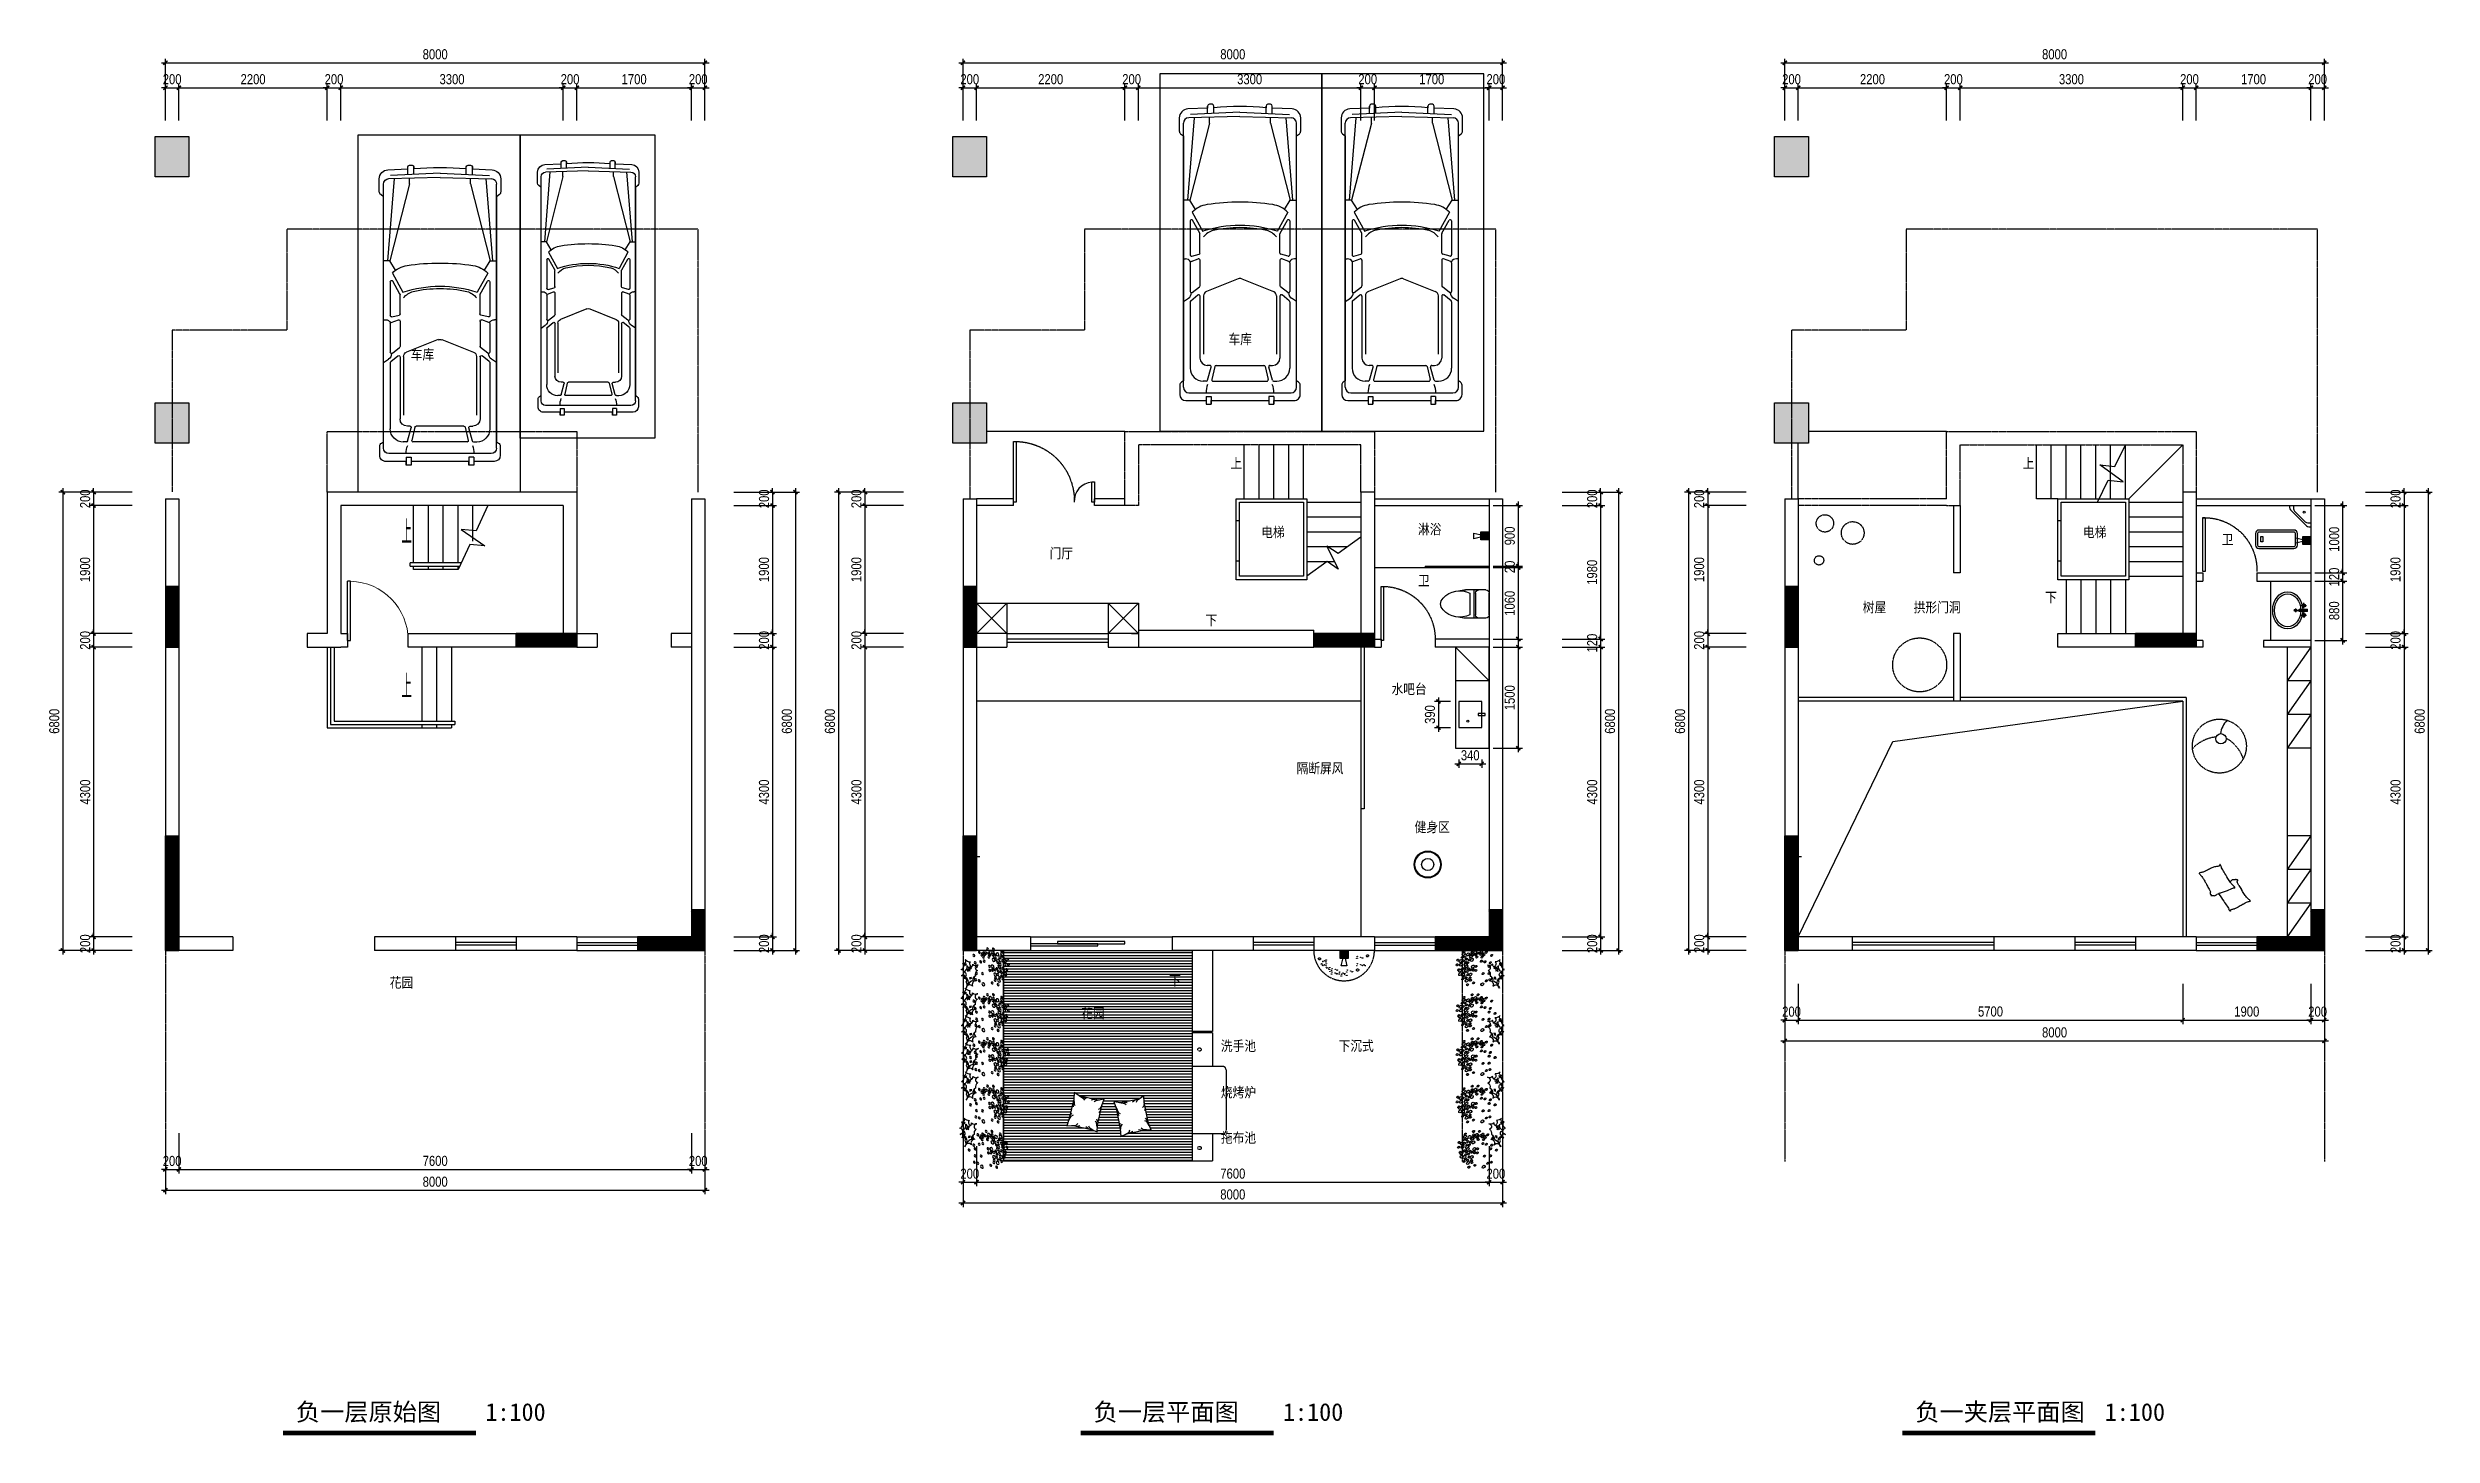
# Model space of a CAD drawing. Extents: x 160245 to 405305, y -111140 to 232735.
# Drawn here: x 247258 to 282613, y 38816 to 59402 of the extents above; entities that cross this region are included whole.
import ezdxf

# ---------------------------------------------------------------- set-up
doc = ezdxf.new("R2010")
doc.units = 0
doc.header["$LTSCALE"] = 10
doc.header["$MEASUREMENT"] = 0
for name, pattern in [('( Dashed )', [0.75, 0.5, -0.25]), ('DASH', [0.35, 0.25, -0.1]), ('HIDDEN', [0.375, 0.25, -0.125])]:
    doc.linetypes.add(name, pattern=pattern)
doc.layers.get('Defpoints').update_dxf_attribs({"color": 229})
for name, color, linetype in [('DIM_SYMB', 3, 'Continuous'), ('Door 门', 107, 'Continuous'), ('P-Furniture 家具', 153, 'Continuous'), ('P-Make furniture 固定制作', 154, 'Continuous'), ('P-N wall 新建隔墙', 241, 'Continuous'), ('P-O wall 原始墙体', 245, 'Continuous'), ('P-o 原建筑尺寸', 8, 'Continuous'), ('P-Stair 楼梯（原建筑设备）', 159, 'Continuous'), ('P-Text  平面文字', 9, 'Continuous'), ('P-Ware 洁具', 153, 'Continuous'), ('P-window 窗', 107, 'Continuous'), ('PUB_HATCH', 8, 'Continuous'), ('PUB_TEXT', 30, 'Continuous'), ('家具填充', 250, 'Continuous'), ('龙湖标准家具', 251, 'Continuous')]:
    doc.layers.add(name, color=color, linetype=linetype)
doc.styles.add('_TCH_AXIS', font='SIMPLEX.shx', dxfattribs={"width": 0.6, "bigfont": 'GBCBIG.shx'})
doc.styles.add('PDC DIM', font='PMingLiU-ExtB.ttf', dxfattribs={"width": 0.85})
doc.styles.add('黑体', font='simhei.ttf')
doc.dimstyles.new('PDC-A2', dxfattribs={"dimscale": 0, "dimtxt": 2.5, "dimasz": 1, "dimexe": 1, "dimexo": 1, "dimgap": 0.7, "dimtad": 1, "dimdec": 0, "dimtxsty": 'PDC DIM', "dimblk": 'ARCHTICK', "dimcen": 1, "dimdle": 1, "dimclrd": 8, "dimclre": 8, "dimclrt": 9, "dimadec": 0, "dimazin": 0, "dimtfac": 1, "dimtdec": 0, "dimtix": 1, "dimtmove": 2, "dimatfit": 3, "dimldrblk": 'PDC A2 T R', "dimfxl": 10, "dimfxlon": 1, "dimarcsym": 0})
pattern_1 = [(45, (49913.12, 4e-12), (-8.83883476, 8.83883476), [])]
pattern_2 = [(45, (38087.234, 4e-12), (-8.83883476, 8.83883476), [])]
pattern_3 = [(45, (62097.172, 4e-12), (-8.83883476, 8.83883476), [])]

msp = doc.modelspace()

# ---------------------------------------------------------------- texts
at = {"layer": 'P-Stair 楼梯（原建筑设备）', "char_height": 350, "attachment_point": 1, "style": '_TCH_AXIS'}
for insert in [(252504.5, 52389.2), (252504.5, 50098.1)]:
    msp.add_mtext_dynamic_manual_height_columns('上', width=893.426, gutter_width=1750, heights=[0], dxfattribs=dict(at, insert=insert))
at = {"layer": 'P-Text  平面文字', "char_height": 150, "attachment_point": 1, "style": 'PDC DIM'}
for s, insert in [('车库', (264765.1, 55153.1, -71.8)), ('车库', (252640.3, 54925, -71.8)), ('水吧台', (267182.1, 49962.5)), ('花园', (252329.2, 45608)), ('花园', (262580.9, 45153.9)), ('洗手池', (264652, 44669.5)), ('下沉式', (266397.5, 44669.5)), ('烧烤炉', (264652, 43979.7)), ('拖布池', (264652, 43307))]:
    msp.add_mtext_dynamic_manual_height_columns(s, width=893.426, gutter_width=1750, heights=[0], dxfattribs=dict(at, insert=insert))
at = {"layer": 'P-Text  平面文字', "char_height": 150, "width": 893.426, "attachment_point": 1, "style": 'PDC DIM'}
for s, insert in [('上', (264794.8, 53312.3)), ('上', (276538.8, 53312.3)), ('{\\fSimSun|b0|i0|c134|p2;淋浴}', (267574.5, 52332.9)), ('{\\fPMingLiU|b0|i0|c136|p18;门厅}', (262112.6, 51976.2)), ('电梯', (265250.1, 52289.4)), ('电梯', (277434.1, 52289.4)), ('卫', (279491, 52182.4)), ('卫', (267574.5, 51571.9)), ('下', (276872.2, 51322.9)), ('{\\fSimSun|b0|i0|c134|p2;下}', (264423.3, 50983.7)), ('{\\fPMingLiU|b0|i0|c136|p18;树屋}', (274169.5, 51175.3)), ('{\\fPMingLiU|b0|i0|c136|p18;拱形门洞}', (274924, 51175.3)), ('隔断屏风', (265774.4, 48787.2)), ('健身区', (267525.2, 47915)), ('下', (263884.8, 45637.3))]:
    msp.add_mtext(s, dxfattribs=dict(at, insert=insert))
at = {"layer": 'PUB_TEXT', "style": '黑体'}
for s, p in [('负一层原始图', (250939.1, 39032.5)), ('1:100', (253746.8, 39031.1)), ('负一层平面图', (262765, 39032.5)), ('1:100', (265572.7, 39031.1)), ('负一夹层平面图', (274949.1, 39032.5)), ('1:100', (277756.7, 39031.1))]:
    msp.add_text(s, height=262.87, dxfattribs=at).set_placement(p)

# ---------------------------------------------------------------- blocks, each defined once
blk = doc.blocks.new('BDB4')
at = {"layer": '龙湖标准家具'}
for p, q in [((758429, -2520478, -72), (757694, -2520513, -72)), ((757949, -2520501, -72), (757949, -2520388, -72)), ((758041, -2520496, -72), (758041, -2520388, -72)), ((758429, -2520478, -72), (759164, -2520513, -72)), ((758816, -2520496, -72), (758816, -2520388, -72)), ((758908, -2520501, -72), (758908, -2520388, -72)), ((757590, -2524560, -72), (757590, -2520643, -72)), ((757748, -2520560, -72), (757649, -2521783, -72)), ((758429, -2520542, -72), (757669, -2520562, -72)), ((757977, -2520640, -72), (757684, -2521783, -72)), ((757977, -2520640, -72), (757977, -2520554, -72)), ((758429, -2520542, -72), (759188, -2520562, -72)), ((758881, -2520640, -72), (758881, -2520554, -72)), ((758881, -2520640, -72), (759174, -2521783, -72)), ((759110, -2520560, -72), (759209, -2521783, -72)), ((759268, -2524560, -72), (759268, -2520643, -72)), ((757684, -2521783, -72), (757590, -2521783, -72)), ((757770, -2521920, -72), (757684, -2521783, -72)), ((759088, -2521920, -72), (759174, -2521783, -72)), ((759174, -2521783, -72), (759268, -2521783, -72)), ((757691, -2522092, -72), (757691, -2522594, -72)), ((757722, -2521962, -72), (757878, -2522246, -72)), ((757834, -2522273, -72), (757727, -2522082, -72)), ((759136, -2521962, -72), (758979, -2522246, -72)), ((759024, -2522273, -72), (759131, -2522082, -72)), ((759167, -2522092, -72), (759167, -2522594, -72)), ((757715, -2522613, -72), (757822, -2522587, -72)), ((757836, -2522568, -72), (757836, -2522282, -72)), ((759021, -2522568, -72), (759021, -2522282, -72)), ((759143, -2522613, -72), (759036, -2522587, -72)), ((757590, -2522655, -72), (757620, -2522654, -72)), ((757691, -2522711, -72), (757691, -2523136, -72)), ((757704, -2522693, -72), (757811, -2522655, -72)), ((757836, -2522674, -72), (757836, -2523053, -72)), ((758403, -2522950, -72), (757933, -2523137, -72)), ((758455, -2522950, -72), (758925, -2523137, -72)), ((759021, -2522674, -72), (759021, -2523053, -72)), ((759154, -2522693, -72), (759047, -2522655, -72)), ((759167, -2522711, -72), (759167, -2523136, -72)), ((759268, -2522655, -72), (759238, -2522654, -72)), ((757590, -2523288, -72), (757665, -2523238, -72)), ((757691, -2523291, -72), (757691, -2524275, -72)), ((757698, -2523275, -72), (757805, -2523190, -72)), ((757722, -2523152, -72), (757829, -2523068, -72)), ((757836, -2523206, -72), (757836, -2524126, -72)), ((757888, -2523202, -72), (757888, -2524069, -72)), ((758969, -2523202, -72), (758969, -2524069, -72)), ((759021, -2523206, -72), (759021, -2524126, -72)), ((759136, -2523152, -72), (759029, -2523068, -72)), ((759160, -2523275, -72), (759053, -2523190, -72)), ((759167, -2523291, -72), (759167, -2524275, -72)), ((759268, -2523288, -72), (759193, -2523238, -72)), ((757983, -2524234, -72), (757944, -2524234, -72)), ((757948, -2524454, -72), (758002, -2524259, -72)), ((758056, -2524249, -72), (758010, -2524445, -72)), ((758074, -2524234, -72), (758783, -2524234, -72)), ((758802, -2524249, -72), (758847, -2524445, -72)), ((758910, -2524454, -72), (758855, -2524259, -72)), ((758874, -2524234, -72), (758913, -2524234, -72)), ((757671, -2524641, -72), (759187, -2524641, -72)), ((757929, -2524468, -72), (757885, -2524468, -72)), ((757928, -2524695, -72), (758000, -2524695, -72)), ((757928, -2524695, -72), (757928, -2524811, -72)), ((758000, -2524695, -72), (758000, -2524811, -72)), ((758029, -2524468, -72), (758828, -2524468, -72)), ((758858, -2524695, -72), (758858, -2524811, -72)), ((758930, -2524695, -72), (758858, -2524695, -72)), ((758928, -2524468, -72), (758973, -2524468, -72)), ((758930, -2524695, -72), (758930, -2524811, -72))]:
    blk.add_line(p, q, dxfattribs=at)
blk.add_lwpolyline([(757242, -2519911), (757242, -2525211), (759642, -2525211), (759642, -2519911)], close=True, dxfattribs=at)
at = {"layer": '龙湖标准家具', "elevation": -72}
blk.add_lwpolyline([(757628, -2524757), (757928, -2524757), (757928, -2524811), (758000, -2524811), (758000, -2524757), (758858, -2524757), (758858, -2524811), (758930, -2524811), (758930, -2524757), (759230, -2524757, 0.414214), (759321, -2524666), (759321, -2524528, 0.247906), (759298, -2524484), (759268, -2524464), (759268, -2520830), (759309, -2520798, 0.230161), (759329, -2520757), (759329, -2520564, 0.400855), (759201, -2520431), (758908, -2520417), (758908, -2520388, 0.414213), (758881, -2520361), (758843, -2520361, 0.414213), (758816, -2520388), (758816, -2520413, 0.045856), (758041, -2520413), (758041, -2520388, 0.414212), (758014, -2520361), (757976, -2520361, 0.414213), (757949, -2520388), (757949, -2520417), (757656, -2520431, 0.400855), (757529, -2520564), (757529, -2520757, 0.230161), (757549, -2520798), (757590, -2520830), (757590, -2524464), (757560, -2524484, 0.247907), (757537, -2524528), (757537, -2524666, 0.414213), (757628, -2524757, 1.042144)], format="xyb", close=True, dxfattribs=at)
at = {"layer": '龙湖标准家具'}
for centre, radius, start, end in [((757671, -2520643, -72), 81.5, 91.4964, 180), ((759186, -2520643, -72), 81.5, 0, 88.5036), ((757998, -2522231, -72), 386, 98.5608, 135.7281), ((758429, -2525092, -72), 3279, 81.4392, 98.5608), ((758859, -2522231, -72), 386, 44.2719, 81.4392), ((757710, -2522092, -72), 19.4, 29.342, 180), ((758429, -2523908, -72), 1751, 71.6863, 108.3137), ((758099, -2522487, -72), 262, 105.3068, 142.9583), ((758429, -2524045, -72), 1854, 77.5645, 102.4355), ((758759, -2522487, -72), 262, 37.0417, 74.6932), ((759147, -2522092, -72), 19.4, 0, 150.658), ((757710, -2522594, -72), 19.4, 180, 283.5951), ((757817, -2522568, -72), 19.4, 283.5951, 0), ((757817, -2522282, -72), 19.4, 0, 29.342), ((759040, -2522282, -72), 19.4, 150.658, 180), ((759040, -2522568, -72), 19.4, 180, 256.4049), ((759147, -2522594, -72), 19.4, 256.4049, 0), ((757623, -2522734, -72), 79.8, 25.9451, 92.1176), ((757710, -2522711, -72), 19.4, 109.3434, 180), ((757817, -2522674, -72), 19.4, 0, 109.3434), ((758429, -2523016, -72), 70.8, 68.3549, 111.6451), ((759040, -2522674, -72), 19.4, 70.6566, 180), ((759147, -2522711, -72), 19.4, 0, 70.6566), ((759235, -2522734, -72), 79.8, 87.8824, 154.0549), ((757611, -2523157, -72), 97.3, 303.4842, 0.7915), ((757710, -2523136, -72), 19.4, 180, 307.9382), ((757710, -2523291, -72), 19.4, 128.4536, 180), ((757817, -2523206, -72), 19.4, 0, 128.4536), ((757817, -2523053, -72), 19.4, 307.9382, 0), ((757959, -2523202, -72), 70.8, 111.6451, 180), ((758899, -2523202, -72), 70.8, 0, 68.3549), ((759040, -2523053, -72), 19.4, 180, 232.0618), ((759040, -2523206, -72), 19.4, 51.5464, 180), ((759147, -2523136, -72), 19.4, 232.0618, 0), ((759246, -2523157, -72), 97.3, 179.2085, 236.5158), ((759147, -2523291, -72), 19.4, 0, 51.5464), ((757885, -2524275, -72), 194, 180, 270), ((757944, -2524126, -72), 108, 180, 270), ((757983, -2524254, -72), 19.4, 344.5114, 90), ((758074, -2524254, -72), 19.4, 90, 166.9491), ((758783, -2524254, -72), 19.4, 13.0509, 90), ((758874, -2524254, -72), 19.4, 90, 195.4886), ((758913, -2524126, -72), 108, 270, 0), ((758973, -2524275, -72), 194, 270, 0), ((757671, -2524560, -72), 80.7, 180, 270), ((758254, -2524641, -72), 328, 158.1455, 180), ((757929, -2524449, -72), 19.4, 270, 344.5114), ((758029, -2524449, -72), 19.4, 166.9491, 270), ((758828, -2524449, -72), 19.4, 270, 13.0509), ((758604, -2524641, -72), 328, 0, 21.8545), ((758928, -2524449, -72), 19.4, 195.4886, 270), ((759187, -2524560, -72), 80.7, 270, 0)]:
    blk.add_arc(centre, radius, start, end, dxfattribs=at)
blk = doc.blocks.new('_FZH')
blk.add_lwpolyline([(-0.5, -0.5), (0.5, -0.5), (0.5, 0.5), (-0.5, 0.5)], close=True)
at = {"layer": 'PUB_HATCH'}
blk.add_solid([(-0.5, -0.5), (0.5, -0.5), (-0.5, 0.5), (0.5, 0.5)], dxfattribs=at)
blk = doc.blocks.new('_ArchTick')
at = {"color": 0, "linetype": 'ByBlock', "const_width": 0.4}
blk.add_lwpolyline([(-0.5, -0.5), (0.5, 0.5)], dxfattribs=at)
blk = doc.blocks.new('*D1090')
at = {"layer": 'Defpoints', "color": 0, "transparency": 16777216}
for p in [(260829, 43168), (261029, 43168), (261029, 42572)]:
    blk.add_point(p, dxfattribs=at)
at = {"layer": 'P-o 原建筑尺寸', "color": 8, "lineweight": -2, "transparency": 16777216}
for p, q in [((260829, 43108), (260829, 42512)), ((261029, 43108), (261029, 42512)), ((260829, 42572), (260769, 42572)), ((260829, 42572), (261029, 42572)), ((261029, 42572), (261089, 42572))]:
    blk.add_line(p, q, dxfattribs=at)
at = {"layer": 'P-o 原建筑尺寸', "color": 8, "lineweight": -2, "transparency": 16777216, "xscale": 60, "yscale": 60, "zscale": 60}
blk.add_blockref('_ArchTick', (260829, 42572), dxfattribs=at)
at = {"layer": 'P-o 原建筑尺寸', "color": 8, "lineweight": -2, "transparency": 16777216, "xscale": 60, "yscale": 60, "zscale": 60, "rotation": 180}
blk.add_blockref('_ArchTick', (261029, 42572), dxfattribs=at)
at = {"layer": 'P-o 原建筑尺寸', "color": 9, "transparency": 16777216, "insert": (260929, 42697), "char_height": 150, "attachment_point": 5, "style": 'PDC DIM'}
blk.add_mtext('200', dxfattribs=at)
blk = doc.blocks.new('PDC A2 T R')
at = {"color": 0, "linetype": 'ByBlock'}
blk.add_line((0, 0), (-2, 0), dxfattribs=at)
for points in [[(-2.15, 0.89), (-1.49, 1.35), (-0.6, 0), (0, 0)], [(-2.15, -0.89), (-1.49, -1.35), (-0.6, 0), (0, 0)]]:
    blk.add_solid(points, dxfattribs=at)
blk = doc.blocks.new('*D1091')
at = {"layer": 'Defpoints', "color": 0, "transparency": 16777216}
for p in [(261029, 43168), (268629, 43168), (268629, 42572)]:
    blk.add_point(p, dxfattribs=at)
at = {"layer": 'P-o 原建筑尺寸', "color": 8, "lineweight": -2, "transparency": 16777216}
for p, q in [((261029, 43108), (261029, 42512)), ((268629, 43108), (268629, 42512)), ((260969, 42572), (268689, 42572))]:
    blk.add_line(p, q, dxfattribs=at)
at = {"layer": 'P-o 原建筑尺寸', "color": 8, "lineweight": -2, "transparency": 16777216, "xscale": 60, "yscale": 60, "zscale": 60, "rotation": 180}
blk.add_blockref('_ArchTick', (261029, 42572), dxfattribs=at)
at = {"layer": 'P-o 原建筑尺寸', "color": 8, "lineweight": -2, "transparency": 16777216, "xscale": 60, "yscale": 60, "zscale": 60}
blk.add_blockref('_ArchTick', (268629, 42572), dxfattribs=at)
at = {"layer": 'P-o 原建筑尺寸', "color": 9, "transparency": 16777216, "insert": (264829, 42698), "char_height": 150, "attachment_point": 5, "style": 'PDC DIM'}
blk.add_mtext('7600', dxfattribs=at)
blk = doc.blocks.new('*D1092')
at = {"layer": 'Defpoints', "color": 0, "transparency": 16777216}
for p in [(268629, 43168), (268829, 43188), (268829, 42572)]:
    blk.add_point(p, dxfattribs=at)
at = {"layer": 'P-o 原建筑尺寸', "color": 8, "lineweight": -2, "transparency": 16777216}
for p, q in [((268629, 43108), (268629, 42512)), ((268829, 43128), (268829, 42512)), ((268629, 42572), (268569, 42572)), ((268629, 42572), (268829, 42572)), ((268829, 42572), (268889, 42572))]:
    blk.add_line(p, q, dxfattribs=at)
at = {"layer": 'P-o 原建筑尺寸', "color": 8, "lineweight": -2, "transparency": 16777216, "xscale": 60, "yscale": 60, "zscale": 60}
blk.add_blockref('_ArchTick', (268629, 42572), dxfattribs=at)
at = {"layer": 'P-o 原建筑尺寸', "color": 8, "lineweight": -2, "transparency": 16777216, "xscale": 60, "yscale": 60, "zscale": 60, "rotation": 180}
blk.add_blockref('_ArchTick', (268829, 42572), dxfattribs=at)
at = {"layer": 'P-o 原建筑尺寸', "color": 9, "transparency": 16777216, "insert": (268729, 42697), "char_height": 150, "attachment_point": 5, "style": 'PDC DIM'}
blk.add_mtext('200', dxfattribs=at)
blk = doc.blocks.new('*D1087')
at = {"layer": 'Defpoints', "color": 0, "transparency": 16777216}
for p in [(260829, 43072), (268829, 43072), (268829, 42263)]:
    blk.add_point(p, dxfattribs=at)
at = {"layer": 'P-o 原建筑尺寸', "color": 8, "lineweight": -2, "transparency": 16777216}
for p, q in [((260829, 42863), (260829, 42203)), ((268829, 42863), (268829, 42203)), ((260769, 42263), (268889, 42263))]:
    blk.add_line(p, q, dxfattribs=at)
at = {"layer": 'P-o 原建筑尺寸', "color": 8, "lineweight": -2, "transparency": 16777216, "xscale": 60, "yscale": 60, "zscale": 60, "rotation": 180}
blk.add_blockref('_ArchTick', (260829, 42263), dxfattribs=at)
at = {"layer": 'P-o 原建筑尺寸', "color": 8, "lineweight": -2, "transparency": 16777216, "xscale": 60, "yscale": 60, "zscale": 60}
blk.add_blockref('_ArchTick', (268829, 42263), dxfattribs=at)
at = {"layer": 'P-o 原建筑尺寸', "color": 9, "transparency": 16777216, "insert": (264829, 42389), "char_height": 150, "attachment_point": 5, "style": 'PDC DIM'}
blk.add_mtext('8000', dxfattribs=at)
blk = doc.blocks.new('*D1078')
at = {"layer": 'Defpoints', "color": 0, "transparency": 16777216}
for p in [(260005, 52809), (259375, 52609), (260005, 52609)]:
    blk.add_point(p, dxfattribs=at)
at = {"layer": 'P-o 原建筑尺寸', "color": 8, "lineweight": -2, "transparency": 16777216}
for p, q in [((259945, 52809), (259315, 52809)), ((259375, 52809), (259375, 52869)), ((259375, 52809), (259375, 52609)), ((259945, 52609), (259315, 52609)), ((259375, 52609), (259375, 52549))]:
    blk.add_line(p, q, dxfattribs=at)
at = {"layer": 'P-o 原建筑尺寸', "color": 8, "lineweight": -2, "transparency": 16777216, "xscale": 60, "yscale": 60, "zscale": 60}
for p, rotation in [((259375, 52809), 270), ((259375, 52609), 90)]:
    blk.add_blockref('_ArchTick', p, dxfattribs=dict(at, rotation=rotation))
at = {"layer": 'P-o 原建筑尺寸', "color": 9, "transparency": 16777216, "insert": (259249, 52709), "char_height": 150, "attachment_point": 5, "rotation": 90, "style": 'PDC DIM'}
blk.add_mtext('200', dxfattribs=at)
blk = doc.blocks.new('*D1079')
at = {"layer": 'Defpoints', "color": 0, "transparency": 16777216}
for p in [(260005, 52609), (259375, 50709), (260005, 50709)]:
    blk.add_point(p, dxfattribs=at)
at = {"layer": 'P-o 原建筑尺寸', "color": 8, "lineweight": -2, "transparency": 16777216}
for p, q in [((259945, 52609), (259315, 52609)), ((259375, 52669), (259375, 50649)), ((259945, 50709), (259315, 50709))]:
    blk.add_line(p, q, dxfattribs=at)
at = {"layer": 'P-o 原建筑尺寸', "color": 8, "lineweight": -2, "transparency": 16777216, "xscale": 60, "yscale": 60, "zscale": 60}
for p, rotation in [((259375, 52609), 90), ((259375, 50709), 270)]:
    blk.add_blockref('_ArchTick', p, dxfattribs=dict(at, rotation=rotation))
at = {"layer": 'P-o 原建筑尺寸', "color": 9, "transparency": 16777216, "insert": (259248, 51659), "char_height": 150, "attachment_point": 5, "rotation": 90, "style": 'PDC DIM'}
blk.add_mtext('1900', dxfattribs=at)
blk = doc.blocks.new('*D1080')
at = {"layer": 'Defpoints', "color": 0, "transparency": 16777216}
for p in [(260005, 50709), (259375, 50509), (260005, 50509)]:
    blk.add_point(p, dxfattribs=at)
at = {"layer": 'P-o 原建筑尺寸', "color": 8, "lineweight": -2, "transparency": 16777216}
for p, q in [((259945, 50709), (259315, 50709)), ((259375, 50709), (259375, 50769)), ((259375, 50709), (259375, 50509)), ((259945, 50509), (259315, 50509)), ((259375, 50509), (259375, 50449))]:
    blk.add_line(p, q, dxfattribs=at)
at = {"layer": 'P-o 原建筑尺寸', "color": 8, "lineweight": -2, "transparency": 16777216, "xscale": 60, "yscale": 60, "zscale": 60}
for p, rotation in [((259375, 50709), 270), ((259375, 50509), 90)]:
    blk.add_blockref('_ArchTick', p, dxfattribs=dict(at, rotation=rotation))
at = {"layer": 'P-o 原建筑尺寸', "color": 9, "transparency": 16777216, "insert": (259249, 50609), "char_height": 150, "attachment_point": 5, "rotation": 90, "style": 'PDC DIM'}
blk.add_mtext('200', dxfattribs=at)
blk = doc.blocks.new('*D1075')
at = {"layer": 'Defpoints', "color": 0, "transparency": 16777216}
for p in [(260005, 50509), (259375, 46209), (260005, 46209)]:
    blk.add_point(p, dxfattribs=at)
at = {"layer": 'P-o 原建筑尺寸', "color": 8, "lineweight": -2, "transparency": 16777216}
for p, q in [((259375, 50569), (259375, 46149)), ((259945, 50509), (259315, 50509)), ((259945, 46209), (259315, 46209))]:
    blk.add_line(p, q, dxfattribs=at)
at = {"layer": 'P-o 原建筑尺寸', "color": 8, "lineweight": -2, "transparency": 16777216, "xscale": 60, "yscale": 60, "zscale": 60}
for p, rotation in [((259375, 50509), 90), ((259375, 46209), 270)]:
    blk.add_blockref('_ArchTick', p, dxfattribs=dict(at, rotation=rotation))
at = {"layer": 'P-o 原建筑尺寸', "color": 9, "transparency": 16777216, "insert": (259249, 48359), "char_height": 150, "attachment_point": 5, "rotation": 90, "style": 'PDC DIM'}
blk.add_mtext('4300', dxfattribs=at)
blk = doc.blocks.new('*D1076')
at = {"layer": 'Defpoints', "color": 0, "transparency": 16777216}
for p in [(259375, 46009), (260005, 46209), (260005, 46009)]:
    blk.add_point(p, dxfattribs=at)
at = {"layer": 'P-o 原建筑尺寸', "color": 8, "lineweight": -2, "transparency": 16777216}
for p, q in [((259945, 46209), (259315, 46209)), ((259945, 46009), (259315, 46009)), ((259375, 46209), (259375, 46269)), ((259375, 46209), (259375, 46009)), ((259375, 46009), (259375, 45949))]:
    blk.add_line(p, q, dxfattribs=at)
at = {"layer": 'P-o 原建筑尺寸', "color": 8, "lineweight": -2, "transparency": 16777216, "xscale": 60, "yscale": 60, "zscale": 60}
for p, rotation in [((259375, 46209), 270), ((259375, 46009), 90)]:
    blk.add_blockref('_ArchTick', p, dxfattribs=dict(at, rotation=rotation))
at = {"layer": 'P-o 原建筑尺寸', "color": 9, "transparency": 16777216, "insert": (259249, 46109), "char_height": 150, "attachment_point": 5, "rotation": 90, "style": 'PDC DIM'}
blk.add_mtext('200', dxfattribs=at)
blk = doc.blocks.new('*D1077')
at = {"layer": 'Defpoints', "color": 0, "transparency": 16777216}
for p in [(260070, 52809), (258983, 46009), (260070, 46009)]:
    blk.add_point(p, dxfattribs=at)
at = {"layer": 'P-o 原建筑尺寸', "color": 8, "lineweight": -2, "transparency": 16777216}
for p, q in [((259583, 52809), (258923, 52809)), ((258983, 52869), (258983, 45949)), ((259583, 46009), (258923, 46009))]:
    blk.add_line(p, q, dxfattribs=at)
at = {"layer": 'P-o 原建筑尺寸', "color": 8, "lineweight": -2, "transparency": 16777216, "xscale": 60, "yscale": 60, "zscale": 60}
for p, rotation in [((258983, 52809), 90), ((258983, 46009), 270)]:
    blk.add_blockref('_ArchTick', p, dxfattribs=dict(at, rotation=rotation))
at = {"layer": 'P-o 原建筑尺寸', "color": 9, "transparency": 16777216, "insert": (258856, 49409), "char_height": 150, "attachment_point": 5, "rotation": 90, "style": 'PDC DIM'}
blk.add_mtext('6800', dxfattribs=at)
blk = doc.blocks.new('*D1081')
at = {"layer": 'Defpoints', "color": 0, "transparency": 16777216}
for p in [(261029, 58807), (260829, 58260), (261029, 58260)]:
    blk.add_point(p, dxfattribs=at)
at = {"layer": 'P-o 原建筑尺寸', "color": 8, "lineweight": -2, "transparency": 16777216}
for p, q in [((260829, 58807), (260769, 58807)), ((260829, 58320), (260829, 58867)), ((260829, 58807), (261029, 58807)), ((261029, 58320), (261029, 58867)), ((261029, 58807), (261089, 58807))]:
    blk.add_line(p, q, dxfattribs=at)
at = {"layer": 'P-o 原建筑尺寸', "color": 8, "lineweight": -2, "transparency": 16777216, "xscale": 60, "yscale": 60, "zscale": 60}
blk.add_blockref('_ArchTick', (260829, 58807), dxfattribs=at)
at = {"layer": 'P-o 原建筑尺寸', "color": 8, "lineweight": -2, "transparency": 16777216, "xscale": 60, "yscale": 60, "zscale": 60, "rotation": 180}
blk.add_blockref('_ArchTick', (261029, 58807), dxfattribs=at)
at = {"layer": 'P-o 原建筑尺寸', "color": 9, "transparency": 16777216, "insert": (260929, 58933), "char_height": 150, "attachment_point": 5, "style": 'PDC DIM'}
blk.add_mtext('200', dxfattribs=at)
blk = doc.blocks.new('*D1082')
at = {"layer": 'Defpoints', "color": 0, "transparency": 16777216}
for p in [(263229, 58807), (261029, 58260), (263229, 58260)]:
    blk.add_point(p, dxfattribs=at)
at = {"layer": 'P-o 原建筑尺寸', "color": 8, "lineweight": -2, "transparency": 16777216}
for p, q in [((260969, 58807), (263289, 58807)), ((261029, 58320), (261029, 58867)), ((263229, 58320), (263229, 58867))]:
    blk.add_line(p, q, dxfattribs=at)
at = {"layer": 'P-o 原建筑尺寸', "color": 8, "lineweight": -2, "transparency": 16777216, "xscale": 60, "yscale": 60, "zscale": 60, "rotation": 180}
blk.add_blockref('_ArchTick', (261029, 58807), dxfattribs=at)
at = {"layer": 'P-o 原建筑尺寸', "color": 8, "lineweight": -2, "transparency": 16777216, "xscale": 60, "yscale": 60, "zscale": 60}
blk.add_blockref('_ArchTick', (263229, 58807), dxfattribs=at)
at = {"layer": 'P-o 原建筑尺寸', "color": 9, "transparency": 16777216, "insert": (262129, 58933), "char_height": 150, "attachment_point": 5, "style": 'PDC DIM'}
blk.add_mtext('2200', dxfattribs=at)
blk = doc.blocks.new('*D1083')
at = {"layer": 'Defpoints', "color": 0, "transparency": 16777216}
for p in [(263429, 58807), (263229, 58260), (263429, 58260)]:
    blk.add_point(p, dxfattribs=at)
at = {"layer": 'P-o 原建筑尺寸', "color": 8, "lineweight": -2, "transparency": 16777216}
for p, q in [((263229, 58807), (263169, 58807)), ((263229, 58320), (263229, 58867)), ((263229, 58807), (263429, 58807)), ((263429, 58320), (263429, 58867)), ((263429, 58807), (263489, 58807))]:
    blk.add_line(p, q, dxfattribs=at)
at = {"layer": 'P-o 原建筑尺寸', "color": 8, "lineweight": -2, "transparency": 16777216, "xscale": 60, "yscale": 60, "zscale": 60}
blk.add_blockref('_ArchTick', (263229, 58807), dxfattribs=at)
at = {"layer": 'P-o 原建筑尺寸', "color": 8, "lineweight": -2, "transparency": 16777216, "xscale": 60, "yscale": 60, "zscale": 60, "rotation": 180}
blk.add_blockref('_ArchTick', (263429, 58807), dxfattribs=at)
at = {"layer": 'P-o 原建筑尺寸', "color": 9, "transparency": 16777216, "insert": (263329, 58933), "char_height": 150, "attachment_point": 5, "style": 'PDC DIM'}
blk.add_mtext('200', dxfattribs=at)
blk = doc.blocks.new('*D1084')
at = {"layer": 'Defpoints', "color": 0, "transparency": 16777216}
for p in [(266729, 58807), (263429, 58260), (266729, 58260)]:
    blk.add_point(p, dxfattribs=at)
at = {"layer": 'P-o 原建筑尺寸', "color": 8, "lineweight": -2, "transparency": 16777216}
for p, q in [((263369, 58807), (266789, 58807)), ((263429, 58320), (263429, 58867)), ((266729, 58320), (266729, 58867))]:
    blk.add_line(p, q, dxfattribs=at)
at = {"layer": 'P-o 原建筑尺寸', "color": 8, "lineweight": -2, "transparency": 16777216, "xscale": 60, "yscale": 60, "zscale": 60, "rotation": 180}
blk.add_blockref('_ArchTick', (263429, 58807), dxfattribs=at)
at = {"layer": 'P-o 原建筑尺寸', "color": 8, "lineweight": -2, "transparency": 16777216, "xscale": 60, "yscale": 60, "zscale": 60}
blk.add_blockref('_ArchTick', (266729, 58807), dxfattribs=at)
at = {"layer": 'P-o 原建筑尺寸', "color": 9, "transparency": 16777216, "insert": (265079, 58933), "char_height": 150, "attachment_point": 5, "style": 'PDC DIM'}
blk.add_mtext('3300', dxfattribs=at)
blk = doc.blocks.new('*D1085')
at = {"layer": 'Defpoints', "color": 0, "transparency": 16777216}
for p in [(266929, 58807), (266729, 58260), (266929, 58260)]:
    blk.add_point(p, dxfattribs=at)
at = {"layer": 'P-o 原建筑尺寸', "color": 8, "lineweight": -2, "transparency": 16777216}
for p, q in [((266729, 58807), (266669, 58807)), ((266729, 58320), (266729, 58867)), ((266729, 58807), (266929, 58807)), ((266929, 58320), (266929, 58867)), ((266929, 58807), (266989, 58807))]:
    blk.add_line(p, q, dxfattribs=at)
at = {"layer": 'P-o 原建筑尺寸', "color": 8, "lineweight": -2, "transparency": 16777216, "xscale": 60, "yscale": 60, "zscale": 60}
blk.add_blockref('_ArchTick', (266729, 58807), dxfattribs=at)
at = {"layer": 'P-o 原建筑尺寸', "color": 8, "lineweight": -2, "transparency": 16777216, "xscale": 60, "yscale": 60, "zscale": 60, "rotation": 180}
blk.add_blockref('_ArchTick', (266929, 58807), dxfattribs=at)
at = {"layer": 'P-o 原建筑尺寸', "color": 9, "transparency": 16777216, "insert": (266829, 58933), "char_height": 150, "attachment_point": 5, "style": 'PDC DIM'}
blk.add_mtext('200', dxfattribs=at)
blk = doc.blocks.new('*D1086')
at = {"layer": 'Defpoints', "color": 0, "transparency": 16777216}
for p in [(268629, 58807), (266929, 58260), (268629, 58260)]:
    blk.add_point(p, dxfattribs=at)
at = {"layer": 'P-o 原建筑尺寸', "color": 8, "lineweight": -2, "transparency": 16777216}
for p, q in [((266869, 58807), (268689, 58807)), ((266929, 58320), (266929, 58867)), ((268629, 58320), (268629, 58867))]:
    blk.add_line(p, q, dxfattribs=at)
at = {"layer": 'P-o 原建筑尺寸', "color": 8, "lineweight": -2, "transparency": 16777216, "xscale": 60, "yscale": 60, "zscale": 60, "rotation": 180}
blk.add_blockref('_ArchTick', (266929, 58807), dxfattribs=at)
at = {"layer": 'P-o 原建筑尺寸', "color": 8, "lineweight": -2, "transparency": 16777216, "xscale": 60, "yscale": 60, "zscale": 60}
blk.add_blockref('_ArchTick', (268629, 58807), dxfattribs=at)
at = {"layer": 'P-o 原建筑尺寸', "color": 9, "transparency": 16777216, "insert": (267779, 58933), "char_height": 150, "attachment_point": 5, "style": 'PDC DIM'}
blk.add_mtext('1700', dxfattribs=at)
blk = doc.blocks.new('*D1088')
at = {"layer": 'Defpoints', "color": 0, "transparency": 16777216}
for p in [(268829, 58807), (268629, 58260), (268829, 58260)]:
    blk.add_point(p, dxfattribs=at)
at = {"layer": 'P-o 原建筑尺寸', "color": 8, "lineweight": -2, "transparency": 16777216}
for p, q in [((268629, 58807), (268569, 58807)), ((268629, 58320), (268629, 58867)), ((268629, 58807), (268829, 58807)), ((268829, 58320), (268829, 58867)), ((268829, 58807), (268889, 58807))]:
    blk.add_line(p, q, dxfattribs=at)
at = {"layer": 'P-o 原建筑尺寸', "color": 8, "lineweight": -2, "transparency": 16777216, "xscale": 60, "yscale": 60, "zscale": 60}
blk.add_blockref('_ArchTick', (268629, 58807), dxfattribs=at)
at = {"layer": 'P-o 原建筑尺寸', "color": 8, "lineweight": -2, "transparency": 16777216, "xscale": 60, "yscale": 60, "zscale": 60, "rotation": 180}
blk.add_blockref('_ArchTick', (268829, 58807), dxfattribs=at)
at = {"layer": 'P-o 原建筑尺寸', "color": 9, "transparency": 16777216, "insert": (268729, 58933), "char_height": 150, "attachment_point": 5, "style": 'PDC DIM'}
blk.add_mtext('200', dxfattribs=at)
blk = doc.blocks.new('*D1089')
at = {"layer": 'Defpoints', "color": 0, "transparency": 16777216}
for p in [(268829, 59178), (260829, 58260), (268829, 58260)]:
    blk.add_point(p, dxfattribs=at)
at = {"layer": 'P-o 原建筑尺寸', "color": 8, "lineweight": -2, "transparency": 16777216}
for p, q in [((260769, 59178), (268889, 59178)), ((260829, 58578), (260829, 59238)), ((268829, 58578), (268829, 59238))]:
    blk.add_line(p, q, dxfattribs=at)
at = {"layer": 'P-o 原建筑尺寸', "color": 8, "lineweight": -2, "transparency": 16777216, "xscale": 60, "yscale": 60, "zscale": 60, "rotation": 180}
blk.add_blockref('_ArchTick', (260829, 59178), dxfattribs=at)
at = {"layer": 'P-o 原建筑尺寸', "color": 8, "lineweight": -2, "transparency": 16777216, "xscale": 60, "yscale": 60, "zscale": 60}
blk.add_blockref('_ArchTick', (268829, 59178), dxfattribs=at)
at = {"layer": 'P-o 原建筑尺寸', "color": 9, "transparency": 16777216, "insert": (264829, 59303), "char_height": 150, "attachment_point": 5, "style": 'PDC DIM'}
blk.add_mtext('8000', dxfattribs=at)
blk = doc.blocks.new('*D1093')
at = {"layer": 'Defpoints', "color": 0, "transparency": 16777216}
for p in [(269652, 52809), (269652, 52609), (270283, 52609)]:
    blk.add_point(p, dxfattribs=at)
at = {"layer": 'P-o 原建筑尺寸', "color": 8, "lineweight": -2, "transparency": 16777216}
for p, q in [((269712, 52809), (270343, 52809)), ((270283, 52809), (270283, 52869)), ((270283, 52809), (270283, 52609)), ((269712, 52609), (270343, 52609)), ((270283, 52609), (270283, 52549))]:
    blk.add_line(p, q, dxfattribs=at)
at = {"layer": 'P-o 原建筑尺寸', "color": 8, "lineweight": -2, "transparency": 16777216, "xscale": 60, "yscale": 60, "zscale": 60}
for p, rotation in [((270283, 52809), 270), ((270283, 52609), 90)]:
    blk.add_blockref('_ArchTick', p, dxfattribs=dict(at, rotation=rotation))
at = {"layer": 'P-o 原建筑尺寸', "color": 9, "transparency": 16777216, "insert": (270158, 52709), "char_height": 150, "attachment_point": 5, "rotation": 90, "style": 'PDC DIM'}
blk.add_mtext('200', dxfattribs=at)
blk = doc.blocks.new('*D1094')
at = {"layer": 'Defpoints', "color": 0}
for p in [(269652, 52609), (269652, 50629), (270283, 50629)]:
    blk.add_point(p, dxfattribs=at)
at = {"layer": 'P-o 原建筑尺寸', "color": 8, "lineweight": -2}
for p, q in [((269712, 52609), (270343, 52609)), ((270283, 52669), (270283, 50569)), ((269712, 50629), (270343, 50629))]:
    blk.add_line(p, q, dxfattribs=at)
at = {"layer": 'P-o 原建筑尺寸', "color": 8, "lineweight": -2, "xscale": 60, "yscale": 60, "zscale": 60}
for p, rotation in [((270283, 52609), 90), ((270283, 50629), 270)]:
    blk.add_blockref('_ArchTick', p, dxfattribs=dict(at, rotation=rotation))
at = {"layer": 'P-o 原建筑尺寸', "color": 9, "insert": (270157, 51619), "char_height": 150, "attachment_point": 5, "rotation": 90, "style": 'PDC DIM'}
blk.add_mtext('1980', dxfattribs=at)
blk = doc.blocks.new('*D1095')
at = {"layer": 'Defpoints', "color": 0}
for p in [(269652, 50629), (269652, 50509), (270283, 50509)]:
    blk.add_point(p, dxfattribs=at)
at = {"layer": 'P-o 原建筑尺寸', "color": 8, "lineweight": -2}
for p, q in [((269712, 50629), (270343, 50629)), ((270283, 50629), (270283, 50689)), ((270283, 50629), (270283, 50509)), ((269712, 50509), (270343, 50509)), ((270283, 50509), (270283, 50449))]:
    blk.add_line(p, q, dxfattribs=at)
at = {"layer": 'P-o 原建筑尺寸', "color": 8, "lineweight": -2, "xscale": 60, "yscale": 60, "zscale": 60}
for p, rotation in [((270283, 50629), 270), ((270283, 50509), 90)]:
    blk.add_blockref('_ArchTick', p, dxfattribs=dict(at, rotation=rotation))
at = {"layer": 'P-o 原建筑尺寸', "color": 9, "insert": (270158, 50569), "char_height": 150, "attachment_point": 5, "rotation": 90, "style": 'PDC DIM'}
blk.add_mtext('120', dxfattribs=at)
blk = doc.blocks.new('*D1096')
at = {"layer": 'Defpoints', "color": 0, "transparency": 16777216}
for p in [(269652, 50509), (269652, 46209), (270283, 46209)]:
    blk.add_point(p, dxfattribs=at)
at = {"layer": 'P-o 原建筑尺寸', "color": 8, "lineweight": -2, "transparency": 16777216}
for p, q in [((270283, 50569), (270283, 46149)), ((269712, 50509), (270343, 50509)), ((269712, 46209), (270343, 46209))]:
    blk.add_line(p, q, dxfattribs=at)
at = {"layer": 'P-o 原建筑尺寸', "color": 8, "lineweight": -2, "transparency": 16777216, "xscale": 60, "yscale": 60, "zscale": 60}
for p, rotation in [((270283, 50509), 90), ((270283, 46209), 270)]:
    blk.add_blockref('_ArchTick', p, dxfattribs=dict(at, rotation=rotation))
at = {"layer": 'P-o 原建筑尺寸', "color": 9, "transparency": 16777216, "insert": (270158, 48359), "char_height": 150, "attachment_point": 5, "rotation": 90, "style": 'PDC DIM'}
blk.add_mtext('4300', dxfattribs=at)
blk = doc.blocks.new('*D1097')
at = {"layer": 'Defpoints', "color": 0, "transparency": 16777216}
for p in [(269652, 46209), (269652, 46009), (270283, 46009)]:
    blk.add_point(p, dxfattribs=at)
at = {"layer": 'P-o 原建筑尺寸', "color": 8, "lineweight": -2, "transparency": 16777216}
for p, q in [((269712, 46209), (270343, 46209)), ((269712, 46009), (270343, 46009)), ((270283, 46209), (270283, 46269)), ((270283, 46209), (270283, 46009)), ((270283, 46009), (270283, 45949))]:
    blk.add_line(p, q, dxfattribs=at)
at = {"layer": 'P-o 原建筑尺寸', "color": 8, "lineweight": -2, "transparency": 16777216, "xscale": 60, "yscale": 60, "zscale": 60}
for p, rotation in [((270283, 46209), 270), ((270283, 46009), 90)]:
    blk.add_blockref('_ArchTick', p, dxfattribs=dict(at, rotation=rotation))
at = {"layer": 'P-o 原建筑尺寸', "color": 9, "transparency": 16777216, "insert": (270158, 46109), "char_height": 150, "attachment_point": 5, "rotation": 90, "style": 'PDC DIM'}
blk.add_mtext('200', dxfattribs=at)
blk = doc.blocks.new('*D1098')
at = {"layer": 'Defpoints', "color": 0, "transparency": 16777216}
for p in [(269461, 52809), (269461, 46009), (270549, 46009)]:
    blk.add_point(p, dxfattribs=at)
at = {"layer": 'P-o 原建筑尺寸', "color": 8, "lineweight": -2, "transparency": 16777216}
for p, q in [((269949, 52809), (270609, 52809)), ((270549, 52869), (270549, 45949)), ((269949, 46009), (270609, 46009))]:
    blk.add_line(p, q, dxfattribs=at)
at = {"layer": 'P-o 原建筑尺寸', "color": 8, "lineweight": -2, "transparency": 16777216, "xscale": 60, "yscale": 60, "zscale": 60}
for p, rotation in [((270549, 52809), 90), ((270549, 46009), 270)]:
    blk.add_blockref('_ArchTick', p, dxfattribs=dict(at, rotation=rotation))
at = {"layer": 'P-o 原建筑尺寸', "color": 9, "transparency": 16777216, "insert": (270422, 49409), "char_height": 150, "attachment_point": 5, "rotation": 90, "style": 'PDC DIM'}
blk.add_mtext('6800', dxfattribs=at)
blk = doc.blocks.new('$DorLib2D$00000001')
for p, q in [((0.45, 0.975), (0.5, 0.975)), ((0.45, 0), (0.45, 0.975)), ((0.5, 0), (0.5, 0.975)), ((0.5, 0), (0.45, 0))]:
    blk.add_line(p, q)
at = {"lineweight": 13}
blk.add_arc((0.475, 0), 0.975, 91.4693, 180, dxfattribs=at)
blk = doc.blocks.new('*D1251')
at = {"layer": 'Defpoints', "color": 0, "transparency": 16777216}
for p in [(249003, 43358), (249203, 43358), (249203, 42761)]:
    blk.add_point(p, dxfattribs=at)
at = {"layer": 'P-o 原建筑尺寸', "color": 8, "lineweight": -2, "transparency": 16777216}
for p, q in [((249003, 43298), (249003, 42701)), ((249203, 43298), (249203, 42701)), ((249003, 42761), (248943, 42761)), ((249003, 42761), (249203, 42761)), ((249203, 42761), (249263, 42761))]:
    blk.add_line(p, q, dxfattribs=at)
at = {"layer": 'P-o 原建筑尺寸', "color": 8, "lineweight": -2, "transparency": 16777216, "xscale": 60, "yscale": 60, "zscale": 60}
blk.add_blockref('_ArchTick', (249003, 42761), dxfattribs=at)
at = {"layer": 'P-o 原建筑尺寸', "color": 8, "lineweight": -2, "transparency": 16777216, "xscale": 60, "yscale": 60, "zscale": 60, "rotation": 180}
blk.add_blockref('_ArchTick', (249203, 42761), dxfattribs=at)
at = {"layer": 'P-o 原建筑尺寸', "color": 9, "transparency": 16777216, "insert": (249103, 42886), "char_height": 150, "attachment_point": 5, "style": 'PDC DIM'}
blk.add_mtext('200', dxfattribs=at)
blk = doc.blocks.new('*D1252')
at = {"layer": 'Defpoints', "color": 0, "transparency": 16777216}
for p in [(249203, 43358), (256803, 43358), (256803, 42761)]:
    blk.add_point(p, dxfattribs=at)
at = {"layer": 'P-o 原建筑尺寸', "color": 8, "lineweight": -2, "transparency": 16777216}
for p, q in [((249203, 43298), (249203, 42701)), ((256803, 43298), (256803, 42701)), ((249143, 42761), (256863, 42761))]:
    blk.add_line(p, q, dxfattribs=at)
at = {"layer": 'P-o 原建筑尺寸', "color": 8, "lineweight": -2, "transparency": 16777216, "xscale": 60, "yscale": 60, "zscale": 60, "rotation": 180}
blk.add_blockref('_ArchTick', (249203, 42761), dxfattribs=at)
at = {"layer": 'P-o 原建筑尺寸', "color": 8, "lineweight": -2, "transparency": 16777216, "xscale": 60, "yscale": 60, "zscale": 60}
blk.add_blockref('_ArchTick', (256803, 42761), dxfattribs=at)
at = {"layer": 'P-o 原建筑尺寸', "color": 9, "transparency": 16777216, "insert": (253003, 42887), "char_height": 150, "attachment_point": 5, "style": 'PDC DIM'}
blk.add_mtext('7600', dxfattribs=at)
blk = doc.blocks.new('*D1235')
at = {"layer": 'Defpoints', "color": 0, "transparency": 16777216}
for p in [(256803, 43358), (257003, 43378), (257003, 42761)]:
    blk.add_point(p, dxfattribs=at)
at = {"layer": 'P-o 原建筑尺寸', "color": 8, "lineweight": -2, "transparency": 16777216}
for p, q in [((256803, 43298), (256803, 42701)), ((257003, 43318), (257003, 42701)), ((256803, 42761), (256743, 42761)), ((256803, 42761), (257003, 42761)), ((257003, 42761), (257063, 42761))]:
    blk.add_line(p, q, dxfattribs=at)
at = {"layer": 'P-o 原建筑尺寸', "color": 8, "lineweight": -2, "transparency": 16777216, "xscale": 60, "yscale": 60, "zscale": 60}
blk.add_blockref('_ArchTick', (256803, 42761), dxfattribs=at)
at = {"layer": 'P-o 原建筑尺寸', "color": 8, "lineweight": -2, "transparency": 16777216, "xscale": 60, "yscale": 60, "zscale": 60, "rotation": 180}
blk.add_blockref('_ArchTick', (257003, 42761), dxfattribs=at)
at = {"layer": 'P-o 原建筑尺寸', "color": 9, "transparency": 16777216, "insert": (256903, 42886), "char_height": 150, "attachment_point": 5, "style": 'PDC DIM'}
blk.add_mtext('200', dxfattribs=at)
blk = doc.blocks.new('*D1236')
at = {"layer": 'Defpoints', "color": 0, "transparency": 16777216}
for p in [(249003, 43261), (257003, 43261), (257003, 42453)]:
    blk.add_point(p, dxfattribs=at)
at = {"layer": 'P-o 原建筑尺寸', "color": 8, "lineweight": -2, "transparency": 16777216}
for p, q in [((249003, 43053), (249003, 42393)), ((257003, 43053), (257003, 42393)), ((248943, 42453), (257063, 42453))]:
    blk.add_line(p, q, dxfattribs=at)
at = {"layer": 'P-o 原建筑尺寸', "color": 8, "lineweight": -2, "transparency": 16777216, "xscale": 60, "yscale": 60, "zscale": 60, "rotation": 180}
blk.add_blockref('_ArchTick', (249003, 42453), dxfattribs=at)
at = {"layer": 'P-o 原建筑尺寸', "color": 8, "lineweight": -2, "transparency": 16777216, "xscale": 60, "yscale": 60, "zscale": 60}
blk.add_blockref('_ArchTick', (257003, 42453), dxfattribs=at)
at = {"layer": 'P-o 原建筑尺寸', "color": 9, "transparency": 16777216, "insert": (253003, 42578), "char_height": 150, "attachment_point": 5, "style": 'PDC DIM'}
blk.add_mtext('8000', dxfattribs=at)
blk = doc.blocks.new('*D1237')
at = {"layer": 'Defpoints', "color": 0, "transparency": 16777216}
for p in [(248570, 52809), (247939, 52609), (248570, 52609)]:
    blk.add_point(p, dxfattribs=at)
at = {"layer": 'P-o 原建筑尺寸', "color": 8, "lineweight": -2, "transparency": 16777216}
for p, q in [((248510, 52809), (247879, 52809)), ((247939, 52809), (247939, 52869)), ((247939, 52809), (247939, 52609)), ((248510, 52609), (247879, 52609)), ((247939, 52609), (247939, 52549))]:
    blk.add_line(p, q, dxfattribs=at)
at = {"layer": 'P-o 原建筑尺寸', "color": 8, "lineweight": -2, "transparency": 16777216, "xscale": 60, "yscale": 60, "zscale": 60}
for p, rotation in [((247939, 52809), 270), ((247939, 52609), 90)]:
    blk.add_blockref('_ArchTick', p, dxfattribs=dict(at, rotation=rotation))
at = {"layer": 'P-o 原建筑尺寸', "color": 9, "transparency": 16777216, "insert": (247814, 52709), "char_height": 150, "attachment_point": 5, "rotation": 90, "style": 'PDC DIM'}
blk.add_mtext('200', dxfattribs=at)
blk = doc.blocks.new('*D1238')
at = {"layer": 'Defpoints', "color": 0, "transparency": 16777216}
for p in [(248570, 52609), (247939, 50709), (248570, 50709)]:
    blk.add_point(p, dxfattribs=at)
at = {"layer": 'P-o 原建筑尺寸', "color": 8, "lineweight": -2, "transparency": 16777216}
for p, q in [((248510, 52609), (247879, 52609)), ((247939, 52669), (247939, 50649)), ((248510, 50709), (247879, 50709))]:
    blk.add_line(p, q, dxfattribs=at)
at = {"layer": 'P-o 原建筑尺寸', "color": 8, "lineweight": -2, "transparency": 16777216, "xscale": 60, "yscale": 60, "zscale": 60}
for p, rotation in [((247939, 52609), 90), ((247939, 50709), 270)]:
    blk.add_blockref('_ArchTick', p, dxfattribs=dict(at, rotation=rotation))
at = {"layer": 'P-o 原建筑尺寸', "color": 9, "transparency": 16777216, "insert": (247813, 51659), "char_height": 150, "attachment_point": 5, "rotation": 90, "style": 'PDC DIM'}
blk.add_mtext('1900', dxfattribs=at)
blk = doc.blocks.new('*D1239')
at = {"layer": 'Defpoints', "color": 0, "transparency": 16777216}
for p in [(248570, 50709), (247939, 50509), (248570, 50509)]:
    blk.add_point(p, dxfattribs=at)
at = {"layer": 'P-o 原建筑尺寸', "color": 8, "lineweight": -2, "transparency": 16777216}
for p, q in [((248510, 50709), (247879, 50709)), ((247939, 50709), (247939, 50769)), ((247939, 50709), (247939, 50509)), ((248510, 50509), (247879, 50509)), ((247939, 50509), (247939, 50449))]:
    blk.add_line(p, q, dxfattribs=at)
at = {"layer": 'P-o 原建筑尺寸', "color": 8, "lineweight": -2, "transparency": 16777216, "xscale": 60, "yscale": 60, "zscale": 60}
for p, rotation in [((247939, 50709), 270), ((247939, 50509), 90)]:
    blk.add_blockref('_ArchTick', p, dxfattribs=dict(at, rotation=rotation))
at = {"layer": 'P-o 原建筑尺寸', "color": 9, "transparency": 16777216, "insert": (247814, 50609), "char_height": 150, "attachment_point": 5, "rotation": 90, "style": 'PDC DIM'}
blk.add_mtext('200', dxfattribs=at)
blk = doc.blocks.new('*D1240')
at = {"layer": 'Defpoints', "color": 0, "transparency": 16777216}
for p in [(248570, 50509), (247939, 46209), (248570, 46209)]:
    blk.add_point(p, dxfattribs=at)
at = {"layer": 'P-o 原建筑尺寸', "color": 8, "lineweight": -2, "transparency": 16777216}
for p, q in [((247939, 50569), (247939, 46149)), ((248510, 50509), (247879, 50509)), ((248510, 46209), (247879, 46209))]:
    blk.add_line(p, q, dxfattribs=at)
at = {"layer": 'P-o 原建筑尺寸', "color": 8, "lineweight": -2, "transparency": 16777216, "xscale": 60, "yscale": 60, "zscale": 60}
for p, rotation in [((247939, 50509), 90), ((247939, 46209), 270)]:
    blk.add_blockref('_ArchTick', p, dxfattribs=dict(at, rotation=rotation))
at = {"layer": 'P-o 原建筑尺寸', "color": 9, "transparency": 16777216, "insert": (247814, 48359), "char_height": 150, "attachment_point": 5, "rotation": 90, "style": 'PDC DIM'}
blk.add_mtext('4300', dxfattribs=at)
blk = doc.blocks.new('*D1241')
at = {"layer": 'Defpoints', "color": 0, "transparency": 16777216}
for p in [(247939, 46009), (248570, 46209), (248570, 46009)]:
    blk.add_point(p, dxfattribs=at)
at = {"layer": 'P-o 原建筑尺寸', "color": 8, "lineweight": -2, "transparency": 16777216}
for p, q in [((248510, 46209), (247879, 46209)), ((248510, 46009), (247879, 46009)), ((247939, 46209), (247939, 46269)), ((247939, 46209), (247939, 46009)), ((247939, 46009), (247939, 45949))]:
    blk.add_line(p, q, dxfattribs=at)
at = {"layer": 'P-o 原建筑尺寸', "color": 8, "lineweight": -2, "transparency": 16777216, "xscale": 60, "yscale": 60, "zscale": 60}
for p, rotation in [((247939, 46209), 270), ((247939, 46009), 90)]:
    blk.add_blockref('_ArchTick', p, dxfattribs=dict(at, rotation=rotation))
at = {"layer": 'P-o 原建筑尺寸', "color": 9, "transparency": 16777216, "insert": (247814, 46109), "char_height": 150, "attachment_point": 5, "rotation": 90, "style": 'PDC DIM'}
blk.add_mtext('200', dxfattribs=at)
blk = doc.blocks.new('*D1242')
at = {"layer": 'Defpoints', "color": 0, "transparency": 16777216}
for p in [(248570, 52809), (247483, 46009), (248570, 46009)]:
    blk.add_point(p, dxfattribs=at)
at = {"layer": 'P-o 原建筑尺寸', "color": 8, "lineweight": -2, "transparency": 16777216}
for p, q in [((248083, 52809), (247423, 52809)), ((247483, 52869), (247483, 45949)), ((248083, 46009), (247423, 46009))]:
    blk.add_line(p, q, dxfattribs=at)
at = {"layer": 'P-o 原建筑尺寸', "color": 8, "lineweight": -2, "transparency": 16777216, "xscale": 60, "yscale": 60, "zscale": 60}
for p, rotation in [((247483, 52809), 90), ((247483, 46009), 270)]:
    blk.add_blockref('_ArchTick', p, dxfattribs=dict(at, rotation=rotation))
at = {"layer": 'P-o 原建筑尺寸', "color": 9, "transparency": 16777216, "insert": (247356, 49409), "char_height": 150, "attachment_point": 5, "rotation": 90, "style": 'PDC DIM'}
blk.add_mtext('6800', dxfattribs=at)
blk = doc.blocks.new('*D1243')
at = {"layer": 'Defpoints', "color": 0, "transparency": 16777216}
for p in [(249203, 58807), (249003, 58260), (249203, 58260)]:
    blk.add_point(p, dxfattribs=at)
at = {"layer": 'P-o 原建筑尺寸', "color": 8, "lineweight": -2, "transparency": 16777216}
for p, q in [((249003, 58807), (248943, 58807)), ((249003, 58320), (249003, 58867)), ((249003, 58807), (249203, 58807)), ((249203, 58320), (249203, 58867)), ((249203, 58807), (249263, 58807))]:
    blk.add_line(p, q, dxfattribs=at)
at = {"layer": 'P-o 原建筑尺寸', "color": 8, "lineweight": -2, "transparency": 16777216, "xscale": 60, "yscale": 60, "zscale": 60}
blk.add_blockref('_ArchTick', (249003, 58807), dxfattribs=at)
at = {"layer": 'P-o 原建筑尺寸', "color": 8, "lineweight": -2, "transparency": 16777216, "xscale": 60, "yscale": 60, "zscale": 60, "rotation": 180}
blk.add_blockref('_ArchTick', (249203, 58807), dxfattribs=at)
at = {"layer": 'P-o 原建筑尺寸', "color": 9, "transparency": 16777216, "insert": (249103, 58933), "char_height": 150, "attachment_point": 5, "style": 'PDC DIM'}
blk.add_mtext('200', dxfattribs=at)
blk = doc.blocks.new('*D1244')
at = {"layer": 'Defpoints', "color": 0, "transparency": 16777216}
for p in [(251403, 58807), (249203, 58260), (251403, 58260)]:
    blk.add_point(p, dxfattribs=at)
at = {"layer": 'P-o 原建筑尺寸', "color": 8, "lineweight": -2, "transparency": 16777216}
for p, q in [((249143, 58807), (251463, 58807)), ((249203, 58320), (249203, 58867)), ((251403, 58320), (251403, 58867))]:
    blk.add_line(p, q, dxfattribs=at)
at = {"layer": 'P-o 原建筑尺寸', "color": 8, "lineweight": -2, "transparency": 16777216, "xscale": 60, "yscale": 60, "zscale": 60, "rotation": 180}
blk.add_blockref('_ArchTick', (249203, 58807), dxfattribs=at)
at = {"layer": 'P-o 原建筑尺寸', "color": 8, "lineweight": -2, "transparency": 16777216, "xscale": 60, "yscale": 60, "zscale": 60}
blk.add_blockref('_ArchTick', (251403, 58807), dxfattribs=at)
at = {"layer": 'P-o 原建筑尺寸', "color": 9, "transparency": 16777216, "insert": (250303, 58933), "char_height": 150, "attachment_point": 5, "style": 'PDC DIM'}
blk.add_mtext('2200', dxfattribs=at)
blk = doc.blocks.new('*D1245')
at = {"layer": 'Defpoints', "color": 0, "transparency": 16777216}
for p in [(251603, 58807), (251403, 58260), (251603, 58260)]:
    blk.add_point(p, dxfattribs=at)
at = {"layer": 'P-o 原建筑尺寸', "color": 8, "lineweight": -2, "transparency": 16777216}
for p, q in [((251403, 58807), (251343, 58807)), ((251403, 58320), (251403, 58867)), ((251403, 58807), (251603, 58807)), ((251603, 58320), (251603, 58867)), ((251603, 58807), (251663, 58807))]:
    blk.add_line(p, q, dxfattribs=at)
at = {"layer": 'P-o 原建筑尺寸', "color": 8, "lineweight": -2, "transparency": 16777216, "xscale": 60, "yscale": 60, "zscale": 60}
blk.add_blockref('_ArchTick', (251403, 58807), dxfattribs=at)
at = {"layer": 'P-o 原建筑尺寸', "color": 8, "lineweight": -2, "transparency": 16777216, "xscale": 60, "yscale": 60, "zscale": 60, "rotation": 180}
blk.add_blockref('_ArchTick', (251603, 58807), dxfattribs=at)
at = {"layer": 'P-o 原建筑尺寸', "color": 9, "transparency": 16777216, "insert": (251503, 58933), "char_height": 150, "attachment_point": 5, "style": 'PDC DIM'}
blk.add_mtext('200', dxfattribs=at)
blk = doc.blocks.new('*D1246')
at = {"layer": 'Defpoints', "color": 0, "transparency": 16777216}
for p in [(254903, 58807), (251603, 58260), (254903, 58260)]:
    blk.add_point(p, dxfattribs=at)
at = {"layer": 'P-o 原建筑尺寸', "color": 8, "lineweight": -2, "transparency": 16777216}
for p, q in [((251543, 58807), (254963, 58807)), ((251603, 58320), (251603, 58867)), ((254903, 58320), (254903, 58867))]:
    blk.add_line(p, q, dxfattribs=at)
at = {"layer": 'P-o 原建筑尺寸', "color": 8, "lineweight": -2, "transparency": 16777216, "xscale": 60, "yscale": 60, "zscale": 60, "rotation": 180}
blk.add_blockref('_ArchTick', (251603, 58807), dxfattribs=at)
at = {"layer": 'P-o 原建筑尺寸', "color": 8, "lineweight": -2, "transparency": 16777216, "xscale": 60, "yscale": 60, "zscale": 60}
blk.add_blockref('_ArchTick', (254903, 58807), dxfattribs=at)
at = {"layer": 'P-o 原建筑尺寸', "color": 9, "transparency": 16777216, "insert": (253253, 58933), "char_height": 150, "attachment_point": 5, "style": 'PDC DIM'}
blk.add_mtext('3300', dxfattribs=at)
blk = doc.blocks.new('*D1247')
at = {"layer": 'Defpoints', "color": 0, "transparency": 16777216}
for p in [(255103, 58807), (254903, 58260), (255103, 58260)]:
    blk.add_point(p, dxfattribs=at)
at = {"layer": 'P-o 原建筑尺寸', "color": 8, "lineweight": -2, "transparency": 16777216}
for p, q in [((254903, 58807), (254843, 58807)), ((254903, 58320), (254903, 58867)), ((254903, 58807), (255103, 58807)), ((255103, 58320), (255103, 58867)), ((255103, 58807), (255163, 58807))]:
    blk.add_line(p, q, dxfattribs=at)
at = {"layer": 'P-o 原建筑尺寸', "color": 8, "lineweight": -2, "transparency": 16777216, "xscale": 60, "yscale": 60, "zscale": 60}
blk.add_blockref('_ArchTick', (254903, 58807), dxfattribs=at)
at = {"layer": 'P-o 原建筑尺寸', "color": 8, "lineweight": -2, "transparency": 16777216, "xscale": 60, "yscale": 60, "zscale": 60, "rotation": 180}
blk.add_blockref('_ArchTick', (255103, 58807), dxfattribs=at)
at = {"layer": 'P-o 原建筑尺寸', "color": 9, "transparency": 16777216, "insert": (255003, 58933), "char_height": 150, "attachment_point": 5, "style": 'PDC DIM'}
blk.add_mtext('200', dxfattribs=at)
blk = doc.blocks.new('*D1248')
at = {"layer": 'Defpoints', "color": 0, "transparency": 16777216}
for p in [(256803, 58807), (255103, 58260), (256803, 58260)]:
    blk.add_point(p, dxfattribs=at)
at = {"layer": 'P-o 原建筑尺寸', "color": 8, "lineweight": -2, "transparency": 16777216}
for p, q in [((255043, 58807), (256863, 58807)), ((255103, 58320), (255103, 58867)), ((256803, 58320), (256803, 58867))]:
    blk.add_line(p, q, dxfattribs=at)
at = {"layer": 'P-o 原建筑尺寸', "color": 8, "lineweight": -2, "transparency": 16777216, "xscale": 60, "yscale": 60, "zscale": 60, "rotation": 180}
blk.add_blockref('_ArchTick', (255103, 58807), dxfattribs=at)
at = {"layer": 'P-o 原建筑尺寸', "color": 8, "lineweight": -2, "transparency": 16777216, "xscale": 60, "yscale": 60, "zscale": 60}
blk.add_blockref('_ArchTick', (256803, 58807), dxfattribs=at)
at = {"layer": 'P-o 原建筑尺寸', "color": 9, "transparency": 16777216, "insert": (255953, 58933), "char_height": 150, "attachment_point": 5, "style": 'PDC DIM'}
blk.add_mtext('1700', dxfattribs=at)
blk = doc.blocks.new('*D1249')
at = {"layer": 'Defpoints', "color": 0, "transparency": 16777216}
for p in [(257003, 58807), (256803, 58260), (257003, 58260)]:
    blk.add_point(p, dxfattribs=at)
at = {"layer": 'P-o 原建筑尺寸', "color": 8, "lineweight": -2, "transparency": 16777216}
for p, q in [((256803, 58807), (256743, 58807)), ((256803, 58320), (256803, 58867)), ((256803, 58807), (257003, 58807)), ((257003, 58320), (257003, 58867)), ((257003, 58807), (257063, 58807))]:
    blk.add_line(p, q, dxfattribs=at)
at = {"layer": 'P-o 原建筑尺寸', "color": 8, "lineweight": -2, "transparency": 16777216, "xscale": 60, "yscale": 60, "zscale": 60}
blk.add_blockref('_ArchTick', (256803, 58807), dxfattribs=at)
at = {"layer": 'P-o 原建筑尺寸', "color": 8, "lineweight": -2, "transparency": 16777216, "xscale": 60, "yscale": 60, "zscale": 60, "rotation": 180}
blk.add_blockref('_ArchTick', (257003, 58807), dxfattribs=at)
at = {"layer": 'P-o 原建筑尺寸', "color": 9, "transparency": 16777216, "insert": (256903, 58933), "char_height": 150, "attachment_point": 5, "style": 'PDC DIM'}
blk.add_mtext('200', dxfattribs=at)
blk = doc.blocks.new('*D1250')
at = {"layer": 'Defpoints', "color": 0, "transparency": 16777216}
for p in [(257003, 59178), (249003, 58260), (257003, 58260)]:
    blk.add_point(p, dxfattribs=at)
at = {"layer": 'P-o 原建筑尺寸', "color": 8, "lineweight": -2, "transparency": 16777216}
for p, q in [((248943, 59178), (257063, 59178)), ((249003, 58578), (249003, 59238)), ((257003, 58578), (257003, 59238))]:
    blk.add_line(p, q, dxfattribs=at)
at = {"layer": 'P-o 原建筑尺寸', "color": 8, "lineweight": -2, "transparency": 16777216, "xscale": 60, "yscale": 60, "zscale": 60, "rotation": 180}
blk.add_blockref('_ArchTick', (249003, 59178), dxfattribs=at)
at = {"layer": 'P-o 原建筑尺寸', "color": 8, "lineweight": -2, "transparency": 16777216, "xscale": 60, "yscale": 60, "zscale": 60}
blk.add_blockref('_ArchTick', (257003, 59178), dxfattribs=at)
at = {"layer": 'P-o 原建筑尺寸', "color": 9, "transparency": 16777216, "insert": (253003, 59303), "char_height": 150, "attachment_point": 5, "style": 'PDC DIM'}
blk.add_mtext('8000', dxfattribs=at)
blk = doc.blocks.new('*D1223')
at = {"layer": 'Defpoints', "color": 0, "transparency": 16777216}
for p in [(257373, 52809), (257373, 52609), (258004, 52609)]:
    blk.add_point(p, dxfattribs=at)
at = {"layer": 'P-o 原建筑尺寸', "color": 8, "lineweight": -2, "transparency": 16777216}
for p, q in [((257433, 52809), (258064, 52809)), ((258004, 52809), (258004, 52869)), ((258004, 52809), (258004, 52609)), ((257433, 52609), (258064, 52609)), ((258004, 52609), (258004, 52549))]:
    blk.add_line(p, q, dxfattribs=at)
at = {"layer": 'P-o 原建筑尺寸', "color": 8, "lineweight": -2, "transparency": 16777216, "xscale": 60, "yscale": 60, "zscale": 60}
for p, rotation in [((258004, 52809), 270), ((258004, 52609), 90)]:
    blk.add_blockref('_ArchTick', p, dxfattribs=dict(at, rotation=rotation))
at = {"layer": 'P-o 原建筑尺寸', "color": 9, "transparency": 16777216, "insert": (257879, 52709), "char_height": 150, "attachment_point": 5, "rotation": 90, "style": 'PDC DIM'}
blk.add_mtext('200', dxfattribs=at)
blk = doc.blocks.new('*D1224')
at = {"layer": 'Defpoints', "color": 0, "transparency": 16777216}
for p in [(257373, 52609), (257373, 50709), (258004, 50709)]:
    blk.add_point(p, dxfattribs=at)
at = {"layer": 'P-o 原建筑尺寸', "color": 8, "lineweight": -2, "transparency": 16777216}
for p, q in [((257433, 52609), (258064, 52609)), ((258004, 52669), (258004, 50649)), ((257433, 50709), (258064, 50709))]:
    blk.add_line(p, q, dxfattribs=at)
at = {"layer": 'P-o 原建筑尺寸', "color": 8, "lineweight": -2, "transparency": 16777216, "xscale": 60, "yscale": 60, "zscale": 60}
for p, rotation in [((258004, 52609), 90), ((258004, 50709), 270)]:
    blk.add_blockref('_ArchTick', p, dxfattribs=dict(at, rotation=rotation))
at = {"layer": 'P-o 原建筑尺寸', "color": 9, "transparency": 16777216, "insert": (257878, 51659), "char_height": 150, "attachment_point": 5, "rotation": 90, "style": 'PDC DIM'}
blk.add_mtext('1900', dxfattribs=at)
blk = doc.blocks.new('*D1225')
at = {"layer": 'Defpoints', "color": 0, "transparency": 16777216}
for p in [(257373, 50709), (257373, 50509), (258004, 50509)]:
    blk.add_point(p, dxfattribs=at)
at = {"layer": 'P-o 原建筑尺寸', "color": 8, "lineweight": -2, "transparency": 16777216}
for p, q in [((257433, 50709), (258064, 50709)), ((258004, 50709), (258004, 50769)), ((258004, 50709), (258004, 50509)), ((257433, 50509), (258064, 50509)), ((258004, 50509), (258004, 50449))]:
    blk.add_line(p, q, dxfattribs=at)
at = {"layer": 'P-o 原建筑尺寸', "color": 8, "lineweight": -2, "transparency": 16777216, "xscale": 60, "yscale": 60, "zscale": 60}
for p, rotation in [((258004, 50709), 270), ((258004, 50509), 90)]:
    blk.add_blockref('_ArchTick', p, dxfattribs=dict(at, rotation=rotation))
at = {"layer": 'P-o 原建筑尺寸', "color": 9, "transparency": 16777216, "insert": (257879, 50609), "char_height": 150, "attachment_point": 5, "rotation": 90, "style": 'PDC DIM'}
blk.add_mtext('200', dxfattribs=at)
blk = doc.blocks.new('*D1226')
at = {"layer": 'Defpoints', "color": 0, "transparency": 16777216}
for p in [(257373, 50509), (257373, 46209), (258004, 46209)]:
    blk.add_point(p, dxfattribs=at)
at = {"layer": 'P-o 原建筑尺寸', "color": 8, "lineweight": -2, "transparency": 16777216}
for p, q in [((258004, 50569), (258004, 46149)), ((257433, 50509), (258064, 50509)), ((257433, 46209), (258064, 46209))]:
    blk.add_line(p, q, dxfattribs=at)
at = {"layer": 'P-o 原建筑尺寸', "color": 8, "lineweight": -2, "transparency": 16777216, "xscale": 60, "yscale": 60, "zscale": 60}
for p, rotation in [((258004, 50509), 90), ((258004, 46209), 270)]:
    blk.add_blockref('_ArchTick', p, dxfattribs=dict(at, rotation=rotation))
at = {"layer": 'P-o 原建筑尺寸', "color": 9, "transparency": 16777216, "insert": (257879, 48359), "char_height": 150, "attachment_point": 5, "rotation": 90, "style": 'PDC DIM'}
blk.add_mtext('4300', dxfattribs=at)
blk = doc.blocks.new('*D1227')
at = {"layer": 'Defpoints', "color": 0, "transparency": 16777216}
for p in [(257373, 46209), (257373, 46009), (258004, 46009)]:
    blk.add_point(p, dxfattribs=at)
at = {"layer": 'P-o 原建筑尺寸', "color": 8, "lineweight": -2, "transparency": 16777216}
for p, q in [((257433, 46209), (258064, 46209)), ((257433, 46009), (258064, 46009)), ((258004, 46209), (258004, 46269)), ((258004, 46209), (258004, 46009)), ((258004, 46009), (258004, 45949))]:
    blk.add_line(p, q, dxfattribs=at)
at = {"layer": 'P-o 原建筑尺寸', "color": 8, "lineweight": -2, "transparency": 16777216, "xscale": 60, "yscale": 60, "zscale": 60}
for p, rotation in [((258004, 46209), 270), ((258004, 46009), 90)]:
    blk.add_blockref('_ArchTick', p, dxfattribs=dict(at, rotation=rotation))
at = {"layer": 'P-o 原建筑尺寸', "color": 9, "transparency": 16777216, "insert": (257879, 46109), "char_height": 150, "attachment_point": 5, "rotation": 90, "style": 'PDC DIM'}
blk.add_mtext('200', dxfattribs=at)
blk = doc.blocks.new('*D1228')
at = {"layer": 'Defpoints', "color": 0, "transparency": 16777216}
for p in [(257257, 52809), (257257, 46009), (258345, 46009)]:
    blk.add_point(p, dxfattribs=at)
at = {"layer": 'P-o 原建筑尺寸', "color": 8, "lineweight": -2, "transparency": 16777216}
for p, q in [((257745, 52809), (258405, 52809)), ((258345, 52869), (258345, 45949)), ((257745, 46009), (258405, 46009))]:
    blk.add_line(p, q, dxfattribs=at)
at = {"layer": 'P-o 原建筑尺寸', "color": 8, "lineweight": -2, "transparency": 16777216, "xscale": 60, "yscale": 60, "zscale": 60}
for p, rotation in [((258345, 52809), 90), ((258345, 46009), 270)]:
    blk.add_blockref('_ArchTick', p, dxfattribs=dict(at, rotation=rotation))
at = {"layer": 'P-o 原建筑尺寸', "color": 9, "transparency": 16777216, "insert": (258218, 49409), "char_height": 150, "attachment_point": 5, "rotation": 90, "style": 'PDC DIM'}
blk.add_mtext('6800', dxfattribs=at)
blk = doc.blocks.new('asdfsdafa3')
for p, q in [((201554, -49577), (201554, -49256)), ((201603, -49207), (201707, -49207)), ((201707, -49207), (201901, -49207)), ((201757, -49256), (201757, -49577)), ((201782, -49207), (201782, -49627)), ((201839, -49256), (201839, -49577)), ((201603, -49627), (201707, -49627)), ((201707, -49627), (201901, -49627))]:
    blk.add_line(p, q)
for centre, radius, start, end in [((201603, -49256), 49.5, 90, 180), ((201707, -49256), 49.5, 0, 90), ((201988, -49558), 337, 42.8306, 116.2777), ((201885, -49706), 500, 75.8795, 88.2029), ((202157, -49416), 116, 359.4502, 47.9126), ((202157, -49418), 116, 312.0874, 0.5498), ((201603, -49577), 49.5, 180, 270), ((201707, -49577), 49.5, 270, 0), ((201988, -49275), 337, 243.7223, 317.1694), ((201885, -49127), 500, 271.7971, 284.1205)]:
    blk.add_arc(centre, radius, start, end)
blk = doc.blocks.new('fffg')
blk.add_lwpolyline([(143, 670), (109, 670), (109, -130), (143, -130)], close=True)
at = {"color": 8, "linetype": 'DASH'}
blk.add_arc((123, -110), 780, 88.5421, 181.4579, dxfattribs=at)
blk = doc.blocks.new('*D1319')
at = {"layer": 'Defpoints', "color": 0, "transparency": 16777216}
for p in [(273013, 45573), (273213, 45573), (273213, 44976)]:
    blk.add_point(p, dxfattribs=at)
at = {"layer": 'P-o 原建筑尺寸', "color": 8, "lineweight": -2, "transparency": 16777216}
for p, q in [((273013, 45513), (273013, 44916)), ((273213, 45513), (273213, 44916)), ((273013, 44976), (272953, 44976)), ((273013, 44976), (273213, 44976)), ((273213, 44976), (273273, 44976))]:
    blk.add_line(p, q, dxfattribs=at)
at = {"layer": 'P-o 原建筑尺寸', "color": 8, "lineweight": -2, "transparency": 16777216, "xscale": 60, "yscale": 60, "zscale": 60}
blk.add_blockref('_ArchTick', (273013, 44976), dxfattribs=at)
at = {"layer": 'P-o 原建筑尺寸', "color": 8, "lineweight": -2, "transparency": 16777216, "xscale": 60, "yscale": 60, "zscale": 60, "rotation": 180}
blk.add_blockref('_ArchTick', (273213, 44976), dxfattribs=at)
at = {"layer": 'P-o 原建筑尺寸', "color": 9, "transparency": 16777216, "insert": (273113, 45101), "char_height": 150, "attachment_point": 5, "style": 'PDC DIM'}
blk.add_mtext('200', dxfattribs=at)
blk = doc.blocks.new('*D1320')
at = {"layer": 'Defpoints', "color": 0, "transparency": 16777216}
for p in [(273213, 45573), (278913, 45573), (278913, 44976)]:
    blk.add_point(p, dxfattribs=at)
at = {"layer": 'P-o 原建筑尺寸', "color": 8, "lineweight": -2, "transparency": 16777216}
for p, q in [((273213, 45513), (273213, 44916)), ((278913, 45513), (278913, 44916)), ((273153, 44976), (278973, 44976))]:
    blk.add_line(p, q, dxfattribs=at)
at = {"layer": 'P-o 原建筑尺寸', "color": 8, "lineweight": -2, "transparency": 16777216, "xscale": 60, "yscale": 60, "zscale": 60, "rotation": 180}
blk.add_blockref('_ArchTick', (273213, 44976), dxfattribs=at)
at = {"layer": 'P-o 原建筑尺寸', "color": 8, "lineweight": -2, "transparency": 16777216, "xscale": 60, "yscale": 60, "zscale": 60}
blk.add_blockref('_ArchTick', (278913, 44976), dxfattribs=at)
at = {"layer": 'P-o 原建筑尺寸', "color": 9, "transparency": 16777216, "insert": (276063, 45103), "char_height": 150, "attachment_point": 5, "style": 'PDC DIM'}
blk.add_mtext('5700', dxfattribs=at)
blk = doc.blocks.new('*D1321')
at = {"layer": 'Defpoints', "color": 0, "transparency": 16777216}
for p in [(280813, 45573), (281013, 45593), (281013, 44976)]:
    blk.add_point(p, dxfattribs=at)
at = {"layer": 'P-o 原建筑尺寸', "color": 8, "lineweight": -2, "transparency": 16777216}
for p, q in [((280813, 45513), (280813, 44916)), ((281013, 45533), (281013, 44916)), ((280813, 44976), (280753, 44976)), ((280813, 44976), (281013, 44976)), ((281013, 44976), (281073, 44976))]:
    blk.add_line(p, q, dxfattribs=at)
at = {"layer": 'P-o 原建筑尺寸', "color": 8, "lineweight": -2, "transparency": 16777216, "xscale": 60, "yscale": 60, "zscale": 60}
blk.add_blockref('_ArchTick', (280813, 44976), dxfattribs=at)
at = {"layer": 'P-o 原建筑尺寸', "color": 8, "lineweight": -2, "transparency": 16777216, "xscale": 60, "yscale": 60, "zscale": 60, "rotation": 180}
blk.add_blockref('_ArchTick', (281013, 44976), dxfattribs=at)
at = {"layer": 'P-o 原建筑尺寸', "color": 9, "transparency": 16777216, "insert": (280913, 45101), "char_height": 150, "attachment_point": 5, "style": 'PDC DIM'}
blk.add_mtext('200', dxfattribs=at)
blk = doc.blocks.new('*D1322')
at = {"layer": 'Defpoints', "color": 0, "transparency": 16777216}
for p in [(273013, 45476), (281013, 45476), (281013, 44668)]:
    blk.add_point(p, dxfattribs=at)
at = {"layer": 'P-o 原建筑尺寸', "color": 8, "lineweight": -2, "transparency": 16777216}
for p, q in [((273013, 45268), (273013, 44608)), ((281013, 45268), (281013, 44608)), ((272953, 44668), (281073, 44668))]:
    blk.add_line(p, q, dxfattribs=at)
at = {"layer": 'P-o 原建筑尺寸', "color": 8, "lineweight": -2, "transparency": 16777216, "xscale": 60, "yscale": 60, "zscale": 60, "rotation": 180}
blk.add_blockref('_ArchTick', (273013, 44668), dxfattribs=at)
at = {"layer": 'P-o 原建筑尺寸', "color": 8, "lineweight": -2, "transparency": 16777216, "xscale": 60, "yscale": 60, "zscale": 60}
blk.add_blockref('_ArchTick', (281013, 44668), dxfattribs=at)
at = {"layer": 'P-o 原建筑尺寸', "color": 9, "transparency": 16777216, "insert": (277013, 44793), "char_height": 150, "attachment_point": 5, "style": 'PDC DIM'}
blk.add_mtext('8000', dxfattribs=at)
blk = doc.blocks.new('*D1323')
at = {"layer": 'Defpoints', "color": 0, "transparency": 16777216}
for p in [(272501, 52809), (271870, 52609), (272501, 52609)]:
    blk.add_point(p, dxfattribs=at)
at = {"layer": 'P-o 原建筑尺寸', "color": 8, "lineweight": -2, "transparency": 16777216}
for p, q in [((272441, 52809), (271810, 52809)), ((271870, 52809), (271870, 52869)), ((271870, 52809), (271870, 52609)), ((272441, 52609), (271810, 52609)), ((271870, 52609), (271870, 52549))]:
    blk.add_line(p, q, dxfattribs=at)
at = {"layer": 'P-o 原建筑尺寸', "color": 8, "lineweight": -2, "transparency": 16777216, "xscale": 60, "yscale": 60, "zscale": 60}
for p, rotation in [((271870, 52809), 270), ((271870, 52609), 90)]:
    blk.add_blockref('_ArchTick', p, dxfattribs=dict(at, rotation=rotation))
at = {"layer": 'P-o 原建筑尺寸', "color": 9, "transparency": 16777216, "insert": (271745, 52709), "char_height": 150, "attachment_point": 5, "rotation": 90, "style": 'PDC DIM'}
blk.add_mtext('200', dxfattribs=at)
blk = doc.blocks.new('*D1324')
at = {"layer": 'Defpoints', "color": 0, "transparency": 16777216}
for p in [(272501, 52609), (271870, 50709), (272501, 50709)]:
    blk.add_point(p, dxfattribs=at)
at = {"layer": 'P-o 原建筑尺寸', "color": 8, "lineweight": -2, "transparency": 16777216}
for p, q in [((272441, 52609), (271810, 52609)), ((271870, 52669), (271870, 50649)), ((272441, 50709), (271810, 50709))]:
    blk.add_line(p, q, dxfattribs=at)
at = {"layer": 'P-o 原建筑尺寸', "color": 8, "lineweight": -2, "transparency": 16777216, "xscale": 60, "yscale": 60, "zscale": 60}
for p, rotation in [((271870, 52609), 90), ((271870, 50709), 270)]:
    blk.add_blockref('_ArchTick', p, dxfattribs=dict(at, rotation=rotation))
at = {"layer": 'P-o 原建筑尺寸', "color": 9, "transparency": 16777216, "insert": (271744, 51659), "char_height": 150, "attachment_point": 5, "rotation": 90, "style": 'PDC DIM'}
blk.add_mtext('1900', dxfattribs=at)
blk = doc.blocks.new('*D1325')
at = {"layer": 'Defpoints', "color": 0, "transparency": 16777216}
for p in [(272501, 50709), (271870, 50509), (272501, 50509)]:
    blk.add_point(p, dxfattribs=at)
at = {"layer": 'P-o 原建筑尺寸', "color": 8, "lineweight": -2, "transparency": 16777216}
for p, q in [((272441, 50709), (271810, 50709)), ((271870, 50709), (271870, 50769)), ((271870, 50709), (271870, 50509)), ((272441, 50509), (271810, 50509)), ((271870, 50509), (271870, 50449))]:
    blk.add_line(p, q, dxfattribs=at)
at = {"layer": 'P-o 原建筑尺寸', "color": 8, "lineweight": -2, "transparency": 16777216, "xscale": 60, "yscale": 60, "zscale": 60}
for p, rotation in [((271870, 50709), 270), ((271870, 50509), 90)]:
    blk.add_blockref('_ArchTick', p, dxfattribs=dict(at, rotation=rotation))
at = {"layer": 'P-o 原建筑尺寸', "color": 9, "transparency": 16777216, "insert": (271745, 50609), "char_height": 150, "attachment_point": 5, "rotation": 90, "style": 'PDC DIM'}
blk.add_mtext('200', dxfattribs=at)
blk = doc.blocks.new('*D1326')
at = {"layer": 'Defpoints', "color": 0, "transparency": 16777216}
for p in [(272501, 50509), (271870, 46209), (272501, 46209)]:
    blk.add_point(p, dxfattribs=at)
at = {"layer": 'P-o 原建筑尺寸', "color": 8, "lineweight": -2, "transparency": 16777216}
for p, q in [((271870, 50569), (271870, 46149)), ((272441, 50509), (271810, 50509)), ((272441, 46209), (271810, 46209))]:
    blk.add_line(p, q, dxfattribs=at)
at = {"layer": 'P-o 原建筑尺寸', "color": 8, "lineweight": -2, "transparency": 16777216, "xscale": 60, "yscale": 60, "zscale": 60}
for p, rotation in [((271870, 50509), 90), ((271870, 46209), 270)]:
    blk.add_blockref('_ArchTick', p, dxfattribs=dict(at, rotation=rotation))
at = {"layer": 'P-o 原建筑尺寸', "color": 9, "transparency": 16777216, "insert": (271745, 48359), "char_height": 150, "attachment_point": 5, "rotation": 90, "style": 'PDC DIM'}
blk.add_mtext('4300', dxfattribs=at)
blk = doc.blocks.new('*D1327')
at = {"layer": 'Defpoints', "color": 0, "transparency": 16777216}
for p in [(271870, 46009), (272501, 46209), (272501, 46009)]:
    blk.add_point(p, dxfattribs=at)
at = {"layer": 'P-o 原建筑尺寸', "color": 8, "lineweight": -2, "transparency": 16777216}
for p, q in [((272441, 46209), (271810, 46209)), ((272441, 46009), (271810, 46009)), ((271870, 46209), (271870, 46269)), ((271870, 46209), (271870, 46009)), ((271870, 46009), (271870, 45949))]:
    blk.add_line(p, q, dxfattribs=at)
at = {"layer": 'P-o 原建筑尺寸', "color": 8, "lineweight": -2, "transparency": 16777216, "xscale": 60, "yscale": 60, "zscale": 60}
for p, rotation in [((271870, 46209), 270), ((271870, 46009), 90)]:
    blk.add_blockref('_ArchTick', p, dxfattribs=dict(at, rotation=rotation))
at = {"layer": 'P-o 原建筑尺寸', "color": 9, "transparency": 16777216, "insert": (271745, 46109), "char_height": 150, "attachment_point": 5, "rotation": 90, "style": 'PDC DIM'}
blk.add_mtext('200', dxfattribs=at)
blk = doc.blocks.new('*D1328')
at = {"layer": 'Defpoints', "color": 0, "transparency": 16777216}
for p in [(272674, 52809), (271587, 46009), (272674, 46009)]:
    blk.add_point(p, dxfattribs=at)
at = {"layer": 'P-o 原建筑尺寸', "color": 8, "lineweight": -2, "transparency": 16777216}
for p, q in [((272187, 52809), (271527, 52809)), ((271587, 52869), (271587, 45949)), ((272187, 46009), (271527, 46009))]:
    blk.add_line(p, q, dxfattribs=at)
at = {"layer": 'P-o 原建筑尺寸', "color": 8, "lineweight": -2, "transparency": 16777216, "xscale": 60, "yscale": 60, "zscale": 60}
for p, rotation in [((271587, 52809), 90), ((271587, 46009), 270)]:
    blk.add_blockref('_ArchTick', p, dxfattribs=dict(at, rotation=rotation))
at = {"layer": 'P-o 原建筑尺寸', "color": 9, "transparency": 16777216, "insert": (271461, 49409), "char_height": 150, "attachment_point": 5, "rotation": 90, "style": 'PDC DIM'}
blk.add_mtext('6800', dxfattribs=at)
blk = doc.blocks.new('*D1329')
at = {"layer": 'Defpoints', "color": 0, "transparency": 16777216}
for p in [(273213, 58807), (273013, 58260), (273213, 58260)]:
    blk.add_point(p, dxfattribs=at)
at = {"layer": 'P-o 原建筑尺寸', "color": 8, "lineweight": -2, "transparency": 16777216}
for p, q in [((273013, 58807), (272953, 58807)), ((273013, 58320), (273013, 58867)), ((273013, 58807), (273213, 58807)), ((273213, 58320), (273213, 58867)), ((273213, 58807), (273273, 58807))]:
    blk.add_line(p, q, dxfattribs=at)
at = {"layer": 'P-o 原建筑尺寸', "color": 8, "lineweight": -2, "transparency": 16777216, "xscale": 60, "yscale": 60, "zscale": 60}
blk.add_blockref('_ArchTick', (273013, 58807), dxfattribs=at)
at = {"layer": 'P-o 原建筑尺寸', "color": 8, "lineweight": -2, "transparency": 16777216, "xscale": 60, "yscale": 60, "zscale": 60, "rotation": 180}
blk.add_blockref('_ArchTick', (273213, 58807), dxfattribs=at)
at = {"layer": 'P-o 原建筑尺寸', "color": 9, "transparency": 16777216, "insert": (273113, 58933), "char_height": 150, "attachment_point": 5, "style": 'PDC DIM'}
blk.add_mtext('200', dxfattribs=at)
blk = doc.blocks.new('*D1330')
at = {"layer": 'Defpoints', "color": 0, "transparency": 16777216}
for p in [(275413, 58807), (273213, 58260), (275413, 58260)]:
    blk.add_point(p, dxfattribs=at)
at = {"layer": 'P-o 原建筑尺寸', "color": 8, "lineweight": -2, "transparency": 16777216}
for p, q in [((273153, 58807), (275473, 58807)), ((273213, 58320), (273213, 58867)), ((275413, 58320), (275413, 58867))]:
    blk.add_line(p, q, dxfattribs=at)
at = {"layer": 'P-o 原建筑尺寸', "color": 8, "lineweight": -2, "transparency": 16777216, "xscale": 60, "yscale": 60, "zscale": 60, "rotation": 180}
blk.add_blockref('_ArchTick', (273213, 58807), dxfattribs=at)
at = {"layer": 'P-o 原建筑尺寸', "color": 8, "lineweight": -2, "transparency": 16777216, "xscale": 60, "yscale": 60, "zscale": 60}
blk.add_blockref('_ArchTick', (275413, 58807), dxfattribs=at)
at = {"layer": 'P-o 原建筑尺寸', "color": 9, "transparency": 16777216, "insert": (274313, 58933), "char_height": 150, "attachment_point": 5, "style": 'PDC DIM'}
blk.add_mtext('2200', dxfattribs=at)
blk = doc.blocks.new('*D1331')
at = {"layer": 'Defpoints', "color": 0, "transparency": 16777216}
for p in [(275613, 58807), (275413, 58260), (275613, 58260)]:
    blk.add_point(p, dxfattribs=at)
at = {"layer": 'P-o 原建筑尺寸', "color": 8, "lineweight": -2, "transparency": 16777216}
for p, q in [((275413, 58807), (275353, 58807)), ((275413, 58320), (275413, 58867)), ((275413, 58807), (275613, 58807)), ((275613, 58320), (275613, 58867)), ((275613, 58807), (275673, 58807))]:
    blk.add_line(p, q, dxfattribs=at)
at = {"layer": 'P-o 原建筑尺寸', "color": 8, "lineweight": -2, "transparency": 16777216, "xscale": 60, "yscale": 60, "zscale": 60}
blk.add_blockref('_ArchTick', (275413, 58807), dxfattribs=at)
at = {"layer": 'P-o 原建筑尺寸', "color": 8, "lineweight": -2, "transparency": 16777216, "xscale": 60, "yscale": 60, "zscale": 60, "rotation": 180}
blk.add_blockref('_ArchTick', (275613, 58807), dxfattribs=at)
at = {"layer": 'P-o 原建筑尺寸', "color": 9, "transparency": 16777216, "insert": (275513, 58933), "char_height": 150, "attachment_point": 5, "style": 'PDC DIM'}
blk.add_mtext('200', dxfattribs=at)
blk = doc.blocks.new('*D1332')
at = {"layer": 'Defpoints', "color": 0, "transparency": 16777216}
for p in [(278913, 58807), (275613, 58260), (278913, 58260)]:
    blk.add_point(p, dxfattribs=at)
at = {"layer": 'P-o 原建筑尺寸', "color": 8, "lineweight": -2, "transparency": 16777216}
for p, q in [((275553, 58807), (278973, 58807)), ((275613, 58320), (275613, 58867)), ((278913, 58320), (278913, 58867))]:
    blk.add_line(p, q, dxfattribs=at)
at = {"layer": 'P-o 原建筑尺寸', "color": 8, "lineweight": -2, "transparency": 16777216, "xscale": 60, "yscale": 60, "zscale": 60, "rotation": 180}
blk.add_blockref('_ArchTick', (275613, 58807), dxfattribs=at)
at = {"layer": 'P-o 原建筑尺寸', "color": 8, "lineweight": -2, "transparency": 16777216, "xscale": 60, "yscale": 60, "zscale": 60}
blk.add_blockref('_ArchTick', (278913, 58807), dxfattribs=at)
at = {"layer": 'P-o 原建筑尺寸', "color": 9, "transparency": 16777216, "insert": (277263, 58933), "char_height": 150, "attachment_point": 5, "style": 'PDC DIM'}
blk.add_mtext('3300', dxfattribs=at)
blk = doc.blocks.new('*D1333')
at = {"layer": 'Defpoints', "color": 0, "transparency": 16777216}
for p in [(279113, 58807), (278913, 58260), (279113, 58260)]:
    blk.add_point(p, dxfattribs=at)
at = {"layer": 'P-o 原建筑尺寸', "color": 8, "lineweight": -2, "transparency": 16777216}
for p, q in [((278913, 58807), (278853, 58807)), ((278913, 58320), (278913, 58867)), ((278913, 58807), (279113, 58807)), ((279113, 58320), (279113, 58867)), ((279113, 58807), (279173, 58807))]:
    blk.add_line(p, q, dxfattribs=at)
at = {"layer": 'P-o 原建筑尺寸', "color": 8, "lineweight": -2, "transparency": 16777216, "xscale": 60, "yscale": 60, "zscale": 60}
blk.add_blockref('_ArchTick', (278913, 58807), dxfattribs=at)
at = {"layer": 'P-o 原建筑尺寸', "color": 8, "lineweight": -2, "transparency": 16777216, "xscale": 60, "yscale": 60, "zscale": 60, "rotation": 180}
blk.add_blockref('_ArchTick', (279113, 58807), dxfattribs=at)
at = {"layer": 'P-o 原建筑尺寸', "color": 9, "transparency": 16777216, "insert": (279013, 58933), "char_height": 150, "attachment_point": 5, "style": 'PDC DIM'}
blk.add_mtext('200', dxfattribs=at)
blk = doc.blocks.new('*D1334')
at = {"layer": 'Defpoints', "color": 0, "transparency": 16777216}
for p in [(280813, 58807), (279113, 58260), (280813, 58260)]:
    blk.add_point(p, dxfattribs=at)
at = {"layer": 'P-o 原建筑尺寸', "color": 8, "lineweight": -2, "transparency": 16777216}
for p, q in [((279053, 58807), (280873, 58807)), ((279113, 58320), (279113, 58867)), ((280813, 58320), (280813, 58867))]:
    blk.add_line(p, q, dxfattribs=at)
at = {"layer": 'P-o 原建筑尺寸', "color": 8, "lineweight": -2, "transparency": 16777216, "xscale": 60, "yscale": 60, "zscale": 60, "rotation": 180}
blk.add_blockref('_ArchTick', (279113, 58807), dxfattribs=at)
at = {"layer": 'P-o 原建筑尺寸', "color": 8, "lineweight": -2, "transparency": 16777216, "xscale": 60, "yscale": 60, "zscale": 60}
blk.add_blockref('_ArchTick', (280813, 58807), dxfattribs=at)
at = {"layer": 'P-o 原建筑尺寸', "color": 9, "transparency": 16777216, "insert": (279963, 58933), "char_height": 150, "attachment_point": 5, "style": 'PDC DIM'}
blk.add_mtext('1700', dxfattribs=at)
blk = doc.blocks.new('*D1335')
at = {"layer": 'Defpoints', "color": 0, "transparency": 16777216}
for p in [(281013, 58807), (280813, 58260), (281013, 58260)]:
    blk.add_point(p, dxfattribs=at)
at = {"layer": 'P-o 原建筑尺寸', "color": 8, "lineweight": -2, "transparency": 16777216}
for p, q in [((280813, 58807), (280753, 58807)), ((280813, 58320), (280813, 58867)), ((280813, 58807), (281013, 58807)), ((281013, 58320), (281013, 58867)), ((281013, 58807), (281073, 58807))]:
    blk.add_line(p, q, dxfattribs=at)
at = {"layer": 'P-o 原建筑尺寸', "color": 8, "lineweight": -2, "transparency": 16777216, "xscale": 60, "yscale": 60, "zscale": 60}
blk.add_blockref('_ArchTick', (280813, 58807), dxfattribs=at)
at = {"layer": 'P-o 原建筑尺寸', "color": 8, "lineweight": -2, "transparency": 16777216, "xscale": 60, "yscale": 60, "zscale": 60, "rotation": 180}
blk.add_blockref('_ArchTick', (281013, 58807), dxfattribs=at)
at = {"layer": 'P-o 原建筑尺寸', "color": 9, "transparency": 16777216, "insert": (280913, 58933), "char_height": 150, "attachment_point": 5, "style": 'PDC DIM'}
blk.add_mtext('200', dxfattribs=at)
blk = doc.blocks.new('*D1336')
at = {"layer": 'Defpoints', "color": 0, "transparency": 16777216}
for p in [(281013, 59178), (273013, 58260), (281013, 58260)]:
    blk.add_point(p, dxfattribs=at)
at = {"layer": 'P-o 原建筑尺寸', "color": 8, "lineweight": -2, "transparency": 16777216}
for p, q in [((272953, 59178), (281073, 59178)), ((273013, 58578), (273013, 59238)), ((281013, 58578), (281013, 59238))]:
    blk.add_line(p, q, dxfattribs=at)
at = {"layer": 'P-o 原建筑尺寸', "color": 8, "lineweight": -2, "transparency": 16777216, "xscale": 60, "yscale": 60, "zscale": 60, "rotation": 180}
blk.add_blockref('_ArchTick', (273013, 59178), dxfattribs=at)
at = {"layer": 'P-o 原建筑尺寸', "color": 8, "lineweight": -2, "transparency": 16777216, "xscale": 60, "yscale": 60, "zscale": 60}
blk.add_blockref('_ArchTick', (281013, 59178), dxfattribs=at)
at = {"layer": 'P-o 原建筑尺寸', "color": 9, "transparency": 16777216, "insert": (277013, 59303), "char_height": 150, "attachment_point": 5, "style": 'PDC DIM'}
blk.add_mtext('8000', dxfattribs=at)
blk = doc.blocks.new('*D1337')
at = {"layer": 'Defpoints', "color": 0, "transparency": 16777216}
for p in [(281564, 52809), (281564, 52609), (282194, 52609)]:
    blk.add_point(p, dxfattribs=at)
at = {"layer": 'P-o 原建筑尺寸', "color": 8, "lineweight": -2, "transparency": 16777216}
for p, q in [((281624, 52809), (282254, 52809)), ((282194, 52809), (282194, 52869)), ((282194, 52809), (282194, 52609)), ((281624, 52609), (282254, 52609)), ((282194, 52609), (282194, 52549))]:
    blk.add_line(p, q, dxfattribs=at)
at = {"layer": 'P-o 原建筑尺寸', "color": 8, "lineweight": -2, "transparency": 16777216, "xscale": 60, "yscale": 60, "zscale": 60}
for p, rotation in [((282194, 52809), 270), ((282194, 52609), 90)]:
    blk.add_blockref('_ArchTick', p, dxfattribs=dict(at, rotation=rotation))
at = {"layer": 'P-o 原建筑尺寸', "color": 9, "transparency": 16777216, "insert": (282069, 52709), "char_height": 150, "attachment_point": 5, "rotation": 90, "style": 'PDC DIM'}
blk.add_mtext('200', dxfattribs=at)
blk = doc.blocks.new('*D1338')
at = {"layer": 'Defpoints', "color": 0, "transparency": 16777216}
for p in [(281564, 52609), (281564, 50709), (282194, 50709)]:
    blk.add_point(p, dxfattribs=at)
at = {"layer": 'P-o 原建筑尺寸', "color": 8, "lineweight": -2, "transparency": 16777216}
for p, q in [((281624, 52609), (282254, 52609)), ((282194, 52669), (282194, 50649)), ((281624, 50709), (282254, 50709))]:
    blk.add_line(p, q, dxfattribs=at)
at = {"layer": 'P-o 原建筑尺寸', "color": 8, "lineweight": -2, "transparency": 16777216, "xscale": 60, "yscale": 60, "zscale": 60}
for p, rotation in [((282194, 52609), 90), ((282194, 50709), 270)]:
    blk.add_blockref('_ArchTick', p, dxfattribs=dict(at, rotation=rotation))
at = {"layer": 'P-o 原建筑尺寸', "color": 9, "transparency": 16777216, "insert": (282068, 51659), "char_height": 150, "attachment_point": 5, "rotation": 90, "style": 'PDC DIM'}
blk.add_mtext('1900', dxfattribs=at)
blk = doc.blocks.new('*D1339')
at = {"layer": 'Defpoints', "color": 0, "transparency": 16777216}
for p in [(281564, 50709), (281564, 50509), (282194, 50509)]:
    blk.add_point(p, dxfattribs=at)
at = {"layer": 'P-o 原建筑尺寸', "color": 8, "lineweight": -2, "transparency": 16777216}
for p, q in [((281624, 50709), (282254, 50709)), ((282194, 50709), (282194, 50769)), ((282194, 50709), (282194, 50509)), ((281624, 50509), (282254, 50509)), ((282194, 50509), (282194, 50449))]:
    blk.add_line(p, q, dxfattribs=at)
at = {"layer": 'P-o 原建筑尺寸', "color": 8, "lineweight": -2, "transparency": 16777216, "xscale": 60, "yscale": 60, "zscale": 60}
for p, rotation in [((282194, 50709), 270), ((282194, 50509), 90)]:
    blk.add_blockref('_ArchTick', p, dxfattribs=dict(at, rotation=rotation))
at = {"layer": 'P-o 原建筑尺寸', "color": 9, "transparency": 16777216, "insert": (282069, 50609), "char_height": 150, "attachment_point": 5, "rotation": 90, "style": 'PDC DIM'}
blk.add_mtext('200', dxfattribs=at)
blk = doc.blocks.new('*D1340')
at = {"layer": 'Defpoints', "color": 0, "transparency": 16777216}
for p in [(281564, 50509), (281564, 46209), (282194, 46209)]:
    blk.add_point(p, dxfattribs=at)
at = {"layer": 'P-o 原建筑尺寸', "color": 8, "lineweight": -2, "transparency": 16777216}
for p, q in [((282194, 50569), (282194, 46149)), ((281624, 50509), (282254, 50509)), ((281624, 46209), (282254, 46209))]:
    blk.add_line(p, q, dxfattribs=at)
at = {"layer": 'P-o 原建筑尺寸', "color": 8, "lineweight": -2, "transparency": 16777216, "xscale": 60, "yscale": 60, "zscale": 60}
for p, rotation in [((282194, 50509), 90), ((282194, 46209), 270)]:
    blk.add_blockref('_ArchTick', p, dxfattribs=dict(at, rotation=rotation))
at = {"layer": 'P-o 原建筑尺寸', "color": 9, "transparency": 16777216, "insert": (282069, 48359), "char_height": 150, "attachment_point": 5, "rotation": 90, "style": 'PDC DIM'}
blk.add_mtext('4300', dxfattribs=at)
blk = doc.blocks.new('*D1341')
at = {"layer": 'Defpoints', "color": 0, "transparency": 16777216}
for p in [(281564, 46209), (281564, 46009), (282194, 46009)]:
    blk.add_point(p, dxfattribs=at)
at = {"layer": 'P-o 原建筑尺寸', "color": 8, "lineweight": -2, "transparency": 16777216}
for p, q in [((281624, 46209), (282254, 46209)), ((281624, 46009), (282254, 46009)), ((282194, 46209), (282194, 46269)), ((282194, 46209), (282194, 46009)), ((282194, 46009), (282194, 45949))]:
    blk.add_line(p, q, dxfattribs=at)
at = {"layer": 'P-o 原建筑尺寸', "color": 8, "lineweight": -2, "transparency": 16777216, "xscale": 60, "yscale": 60, "zscale": 60}
for p, rotation in [((282194, 46209), 270), ((282194, 46009), 90)]:
    blk.add_blockref('_ArchTick', p, dxfattribs=dict(at, rotation=rotation))
at = {"layer": 'P-o 原建筑尺寸', "color": 9, "transparency": 16777216, "insert": (282069, 46109), "char_height": 150, "attachment_point": 5, "rotation": 90, "style": 'PDC DIM'}
blk.add_mtext('200', dxfattribs=at)
blk = doc.blocks.new('*D1342')
at = {"layer": 'Defpoints', "color": 0, "transparency": 16777216}
for p in [(281466, 52809), (281466, 46009), (282553, 46009)]:
    blk.add_point(p, dxfattribs=at)
at = {"layer": 'P-o 原建筑尺寸', "color": 8, "lineweight": -2, "transparency": 16777216}
for p, q in [((281953, 52809), (282613, 52809)), ((282553, 52869), (282553, 45949)), ((281953, 46009), (282613, 46009))]:
    blk.add_line(p, q, dxfattribs=at)
at = {"layer": 'P-o 原建筑尺寸', "color": 8, "lineweight": -2, "transparency": 16777216, "xscale": 60, "yscale": 60, "zscale": 60}
for p, rotation in [((282553, 52809), 90), ((282553, 46009), 270)]:
    blk.add_blockref('_ArchTick', p, dxfattribs=dict(at, rotation=rotation))
at = {"layer": 'P-o 原建筑尺寸', "color": 9, "transparency": 16777216, "insert": (282427, 49409), "char_height": 150, "attachment_point": 5, "rotation": 90, "style": 'PDC DIM'}
blk.add_mtext('6800', dxfattribs=at)
blk = doc.blocks.new('A$C17F62748')
at = {"linetype": 'ByBlock'}
for p, q in [((120, 0), (0, 120)), ((0, 0), (120, 120)), ((18, 102), (102, 102)), ((18, 90), (102, 90)), ((18, 78), (102, 78)), ((18, 66), (102, 66)), ((18, 54), (102, 54)), ((18, 42), (102, 42)), ((18, 30), (102, 30)), ((60, 50), (19, 227)), ((19, 227), (101, 227)), ((99, 28), (21, 28)), ((21, 28), (21, 0)), ((51, 59), (51, 28)), ((101, 227), (60, 50)), ((69, 59), (69, 28)), ((99, 0), (99, 28))]:
    blk.add_line(p, q, dxfattribs=at)
for points in [[(0, 120), (120, 120), (120, 0), (0, 0)], [(12, 108), (108, 108), (108, 12), (12, 12)], [(18, 102), (102, 102), (102, 18), (18, 18)]]:
    blk.add_lwpolyline(points, close=True, dxfattribs=at)
blk = doc.blocks.new('A$C437E590E')
at = {"color": 8, "linetype": 'ByBlock'}
for p, q in [((243, 462), (164, 462)), ((202, 422), (202, 501)), ((275, 313), (275, 510)), ((275, 368), (275, 312)), ((306, 462), (386, 462)), ((347, 422), (347, 501)), ((247, 340), (303, 340))]:
    blk.add_line(p, q, dxfattribs=at)
at = {"linetype": 'ByBlock'}
for p, q in [((257, 393), (257, 514)), ((293, 514), (257, 514)), ((293, 393), (257, 393)), ((293, 514), (293, 393))]:
    blk.add_line(p, q, dxfattribs=at)
for centre, radius in [((204, 462), 25), ((204, 462), 17.9), ((346, 462), 25), ((346, 462), 17.9)]:
    blk.add_circle(centre, radius, dxfattribs=at)
at = {"color": 8, "linetype": 'ByBlock'}
for radius in [19.5, 11.9]:
    blk.add_circle((275, 340), radius, dxfattribs=at)
at = {"linetype": 'ByBlock'}
blk.add_ellipse((275, 222), major_axis=(-275, 0), ratio=0.809091, dxfattribs=at)
at = {"color": 8, "linetype": 'ByBlock'}
blk.add_ellipse((275, 222), major_axis=(-246, 0), ratio=0.786583, dxfattribs=at)
blk = doc.blocks.new('8888')
for centre, radius, start, end in [((2288, -63664), 62.6, 306.3054, 24.0967), ((2386, -63643), 41, 173.9532, 342.979), ((2199, -63746), 84.8, 302.4412, 359.9063), ((2263, -63846), 34.3, 333.1522, 121.8351), ((2318, -63717), 44.7, 219.5806, 340.1237), ((2328, -63909), 58.5, 14.8823, 126.064), ((2324, -63800), 18.7, 204.6365, 285.8876), ((2236, -63820), 72.3, 349.2586, 9.6586), ((2317, -63850), 18.7, 29.9459, 122.2834), ((2326, -63759), 43.6, 284.3848, 91.6659), ((2346, -63827), 19, 153.9803, 225.6496), ((2346, -63878), 78.1, 8.8774, 96.9404), ((2373, -63764), 17.9, 274.6428, 30.9756), ((2377, -63796), 14.8, 327.7782, 101.4086), ((2431, -63905), 47.6, 100.6193, 166.4738), ((2410, -63752), 22.7, 186.4922, 301.0639), ((2408, -63818), 23.1, 53.1636, 141.728), ((2422, -63786), 14.2, 88.7461, 268.27), ((2466, -63869), 43.1, 30.9721, 176.2858), ((2491, -63621), 74.3, 207.7672, 279.1645), ((2431, -63905), 47.6, 6.1926, 97.0502), ((2502, -63879), 32.2, 88.049, 221.4813), ((2486, -63919), 58.5, 39.2597, 101.2333), ((2556, -63686), 53.8, 188.1067, 284.2948), ((2578, -63895), 89.1, 60.3648, 147.4395), ((2534, -63673), 44.7, 233.9974, 329.9151), ((2443, -63766), 72.3, 349.2586, 9.6586), ((2532, -63746), 18.7, 204.6365, 285.8876), ((2524, -63796), 18.7, 29.9459, 122.2834), ((2553, -63859), 31.9, 40.1536, 227.3213), ((2554, -63773), 19, 153.9803, 225.6496), ((2661, -63733), 92.7, 183.1536, 245.1013), ((2628, -63700), 55.7, 174.5099, 290.9726), ((2614, -63898), 69.7, 42.1528, 121.3318), ((2677, -63798), 53.9, 121.7479, 257.882)]:
    blk.add_arc(centre, radius, start, end)
blk = doc.blocks.new('GERT43')
at = {"extrusion": (0, 0, -1)}
for centre, major_axis, start_param, end_param in [((324163, -609837), (-20.6, 15.7), 1.570796326795163, 7.853981633974749), ((324169, -609889), (-20.6, 15.7), 1.570796326795163, 7.853981633974749), ((324186, -609759), (-13.7, 10.4), 1.570796326783838, 7.853981633963424), ((324204, -609823), (-20.6, 15.7), 1.570796326795163, 7.853981633974749), ((324213, -609795), (-13.7, 10.4), 1.570796326783838, 7.853981633963424), ((324239, -609725), (-20.6, 15.7), 1.570796326795163, 7.853981633974749), ((324229, -609852), (-13.7, 10.4), 1.570796326783838, 7.853981633963424), ((324240, -609662), (-13.7, 10.4), 1.570796326783838, 7.853981633963424), ((324239, -609767), (-13.7, 10.4), 1.570796326783838, 7.853981633963424), ((324248, -609892), (-13.7, 10.4), 1.570796326783838, 7.853981633963424), ((324272, -609808), (-13.7, 10.4), 1.570796326783838, 7.853981633963424), ((324273, -609853), (-13.7, 10.4), 1.570796326783838, 7.853981633963424), ((324295, -609720), (-13.7, 10.4), 1.570796326783838, 7.853981633963424), ((324295, -609752), (-13.7, 10.4), 1.570796326783838, 7.853981633963424), ((324300, -609890), (-13.7, 10.4), 1.570796326783838, 7.853981633963424), ((324309, -609801), (-20.6, 15.7), 1.570796326795163, 7.853981633974749), ((324324, -609870), (-13.7, 10.4), 1.570796326783838, 7.853981633963424), ((324332, -609672), (-13.7, 10.4), 1.570796326783838, 7.853981633963424), ((324359, -609877), (-13.7, 10.4), 1.570796326783838, 7.853981633963424), ((324365, -609856), (-13.7, 10.4), 1.570796326783838, 7.853981633963424), ((324402, -609846), (-13.7, 10.4), 1.570796326783838, 7.853981633963424), ((324457, -609626), (-20.6, 15.7), 1.570796326795163, 7.853981633974749), ((324498, -609779), (-13.7, 10.4), 1.570796326783838, 7.853981633963424), ((324525, -609665), (-13.7, 10.4), 1.570796326783838, 7.853981633963424), ((324579, -609671), (-13.7, 10.4), 1.570796326783838, 7.853981633963424), ((324586, -609766), (-13.7, 10.4), 1.570796326783838, 7.853981633963424), ((324608, -609868), (-13.7, 10.4), 1.570796326783838, 7.853981633963424), ((324690, -609832), (-13.7, 10.4), 1.570796326783838, 7.853981633963424), ((324146, -609981), (-13.7, 10.4), 1.570796326783838, 7.853981633963424), ((324155, -609904), (-13.7, 10.4), 1.570796326783838, 7.853981633963424), ((324169, -610049), (-13.7, 10.4), 1.570796326783838, 7.853981633963424), ((324204, -609973), (-20.6, 15.7), 1.570796326795163, 7.853981633974749), ((324207, -610027), (-20.6, 15.7), 1.570796326795163, 7.853981633974749), ((324217, -609999), (-13.7, 10.4), 1.570796326783838, 7.853981633963424), ((324217, -609913), (-13.7, 10.4), 1.570796326783838, 7.853981633963424), ((324242, -610076), (-13.7, 10.4), 1.570796326783838, 7.853981633963424), ((324243, -610022), (-13.7, 10.4), 1.570796326783838, 7.853981633963424), ((324270, -610119), (-20.6, 15.7), 1.570796326795163, 7.853981633974749), ((324272, -609961), (-20.6, 15.7), 1.570796326795163, 7.853981633974749), ((324275, -609931), (-20.6, 15.7), 1.570796326795163, 7.853981633974749), ((324277, -609991), (-13.7, 10.4), 1.570796326783838, 7.853981633963424), ((324280, -610072), (-13.7, 10.4), 1.570796326783838, 7.853981633963424), ((324282, -610154), (-13.7, 10.4), 1.570796326783838, 7.853981633963424), ((324296, -610037), (-13.7, 10.4), 1.570796326783838, 7.853981633963424), ((324308, -609982), (-13.7, 10.4), 1.570796326783838, 7.853981633963424), ((324334, -610101), (-20.6, 15.7), 1.570796326795163, 7.853981633974749), ((324338, -610021), (-13.7, 10.4), 1.570796326783838, 7.853981633963424), ((324370, -609911), (-20.6, 15.7), 1.570796326795163, 7.853981633974749), ((324371, -610065), (-20.6, 15.7), 1.570796326795163, 7.853981633974749), ((324364, -610085), (-13.7, 10.4), 1.570796326783838, 7.853981633963424), ((324374, -610010), (-20.6, 15.7), 1.570796326795163, 7.853981633974749), ((324398, -610118), (-13.7, 10.4), 1.570796326783838, 7.853981633963424), ((324401, -610082), (-13.7, 10.4), 1.570796326783838, 7.853981633963424), ((324410, -610168), (-13.7, 10.4), 1.570796326783838, 7.853981633963424), ((324417, -609905), (-13.7, 10.4), 1.570796326783838, 7.853981633963424), ((324445, -610111), (-20.6, 15.7), 1.570796326795163, 7.853981633974749), ((324448, -610072), (-13.7, 10.4), 1.570796326783838, 7.853981633963424), ((324454, -610039), (-13.7, 10.4), 1.570796326783838, 7.853981633963424), ((324456, -610088), (-13.7, 10.4), 1.570796326783838, 7.853981633963424), ((324495, -610153), (-13.7, 10.4), 1.570796326783838, 7.853981633963424), ((324499, -610089), (-13.7, 10.4), 1.570796326783838, 7.853981633963424), ((324509, -609966), (-13.7, 10.4), 1.570796326783838, 7.853981633963424), ((324522, -610065), (-13.7, 10.4), 1.570796326783838, 7.853981633963424), ((324530, -610023), (-13.7, 10.4), 1.570796326783838, 7.853981633963424), ((324537, -610105), (-13.7, 10.4), 1.570796326783838, 7.853981633963424), ((324554, -610070), (-13.7, 10.4), 1.570796326783838, 7.853981633963424), ((324559, -609946), (-13.7, 10.4), 1.570796326783838, 7.853981633963424), ((324561, -610047), (-13.7, 10.4), 1.570796326783838, 7.853981633963424), ((324605, -610080), (-13.7, 10.4), 1.570796326783838, 7.853981633963424), ((324635, -609918), (-13.7, 10.4), 1.570796326783838, 7.853981633963424), ((324675, -610021), (-13.7, 10.4), 1.570796326783838, 7.853981633963424)]:
    blk.add_ellipse(centre, major_axis=major_axis, ratio=0.689655, start_param=start_param, end_param=end_param, dxfattribs=at)
blk = doc.blocks.new('*D1349')
at = {"layer": 'Defpoints', "color": 0, "transparency": 16777216}
for p in [(278913, 45573), (280813, 45573), (280813, 44976)]:
    blk.add_point(p, dxfattribs=at)
at = {"layer": 'P-o 原建筑尺寸', "color": 8, "lineweight": -2, "transparency": 16777216}
for p, q in [((278913, 45513), (278913, 44916)), ((280813, 45513), (280813, 44916)), ((278853, 44976), (280873, 44976))]:
    blk.add_line(p, q, dxfattribs=at)
at = {"layer": 'P-o 原建筑尺寸', "color": 8, "lineweight": -2, "transparency": 16777216, "xscale": 60, "yscale": 60, "zscale": 60, "rotation": 180}
blk.add_blockref('_ArchTick', (278913, 44976), dxfattribs=at)
at = {"layer": 'P-o 原建筑尺寸', "color": 8, "lineweight": -2, "transparency": 16777216, "xscale": 60, "yscale": 60, "zscale": 60}
blk.add_blockref('_ArchTick', (280813, 44976), dxfattribs=at)
at = {"layer": 'P-o 原建筑尺寸', "color": 9, "transparency": 16777216, "insert": (279863, 45102), "char_height": 150, "attachment_point": 5, "style": 'PDC DIM'}
blk.add_mtext('1900', dxfattribs=at)
blk = doc.blocks.new('*D2347')
at = {"layer": 'Defpoints', "color": 0}
for p in [(268179, 48902), (268519, 48902), (268519, 48778)]:
    blk.add_point(p, dxfattribs=at)
at = {"layer": 'P-o 原建筑尺寸', "color": 8, "lineweight": -2}
for p, q in [((268179, 48842), (268179, 48718)), ((268519, 48842), (268519, 48718)), ((268119, 48778), (268579, 48778))]:
    blk.add_line(p, q, dxfattribs=at)
at = {"layer": 'P-o 原建筑尺寸', "color": 8, "lineweight": -2, "xscale": 60, "yscale": 60, "zscale": 60, "rotation": 180}
blk.add_blockref('_ArchTick', (268179, 48778), dxfattribs=at)
at = {"layer": 'P-o 原建筑尺寸', "color": 8, "lineweight": -2, "xscale": 60, "yscale": 60, "zscale": 60}
blk.add_blockref('_ArchTick', (268519, 48778), dxfattribs=at)
at = {"layer": 'P-o 原建筑尺寸', "color": 9, "insert": (268349, 48904), "char_height": 150, "attachment_point": 5, "style": 'PDC DIM'}
blk.add_mtext('340', dxfattribs=at)
blk = doc.blocks.new('*D2348')
at = {"layer": 'Defpoints', "color": 0}
for p in [(268119, 49704), (267879, 49314), (268119, 49314)]:
    blk.add_point(p, dxfattribs=at)
at = {"layer": 'P-o 原建筑尺寸', "color": 8, "lineweight": -2}
for p, q in [((268059, 49704), (267819, 49704)), ((267879, 49764), (267879, 49254)), ((268059, 49314), (267819, 49314))]:
    blk.add_line(p, q, dxfattribs=at)
at = {"layer": 'P-o 原建筑尺寸', "color": 8, "lineweight": -2, "xscale": 60, "yscale": 60, "zscale": 60}
for p, rotation in [((267879, 49704), 90), ((267879, 49314), 270)]:
    blk.add_blockref('_ArchTick', p, dxfattribs=dict(at, rotation=rotation))
at = {"layer": 'P-o 原建筑尺寸', "color": 9, "insert": (267753, 49509), "char_height": 150, "attachment_point": 5, "rotation": 90, "style": 'PDC DIM'}
blk.add_mtext('390', dxfattribs=at)
blk = doc.blocks.new('*D2349')
at = {"layer": 'Defpoints', "color": 0}
for p in [(268629, 52609), (268629, 51709), (269062, 51709)]:
    blk.add_point(p, dxfattribs=at)
at = {"layer": 'P-o 原建筑尺寸', "color": 8, "lineweight": -2}
for p, q in [((268689, 52609), (269122, 52609)), ((269062, 52669), (269062, 51649)), ((268689, 51709), (269122, 51709))]:
    blk.add_line(p, q, dxfattribs=at)
at = {"layer": 'P-o 原建筑尺寸', "color": 8, "lineweight": -2, "xscale": 60, "yscale": 60, "zscale": 60}
for p, rotation in [((269062, 52609), 90), ((269062, 51709), 270)]:
    blk.add_blockref('_ArchTick', p, dxfattribs=dict(at, rotation=rotation))
at = {"layer": 'P-o 原建筑尺寸', "color": 9, "insert": (268936, 52159), "char_height": 150, "attachment_point": 5, "rotation": 90, "style": 'PDC DIM'}
blk.add_mtext('900', dxfattribs=at)
blk = doc.blocks.new('*D2350')
at = {"layer": 'Defpoints', "color": 0}
for p in [(268629, 51709), (268629, 51689), (269062, 51689)]:
    blk.add_point(p, dxfattribs=at)
at = {"layer": 'P-o 原建筑尺寸', "color": 8, "lineweight": -2}
for p, q in [((268689, 51709), (269122, 51709)), ((268689, 51689), (269122, 51689)), ((269062, 51709), (269062, 51769)), ((269062, 51709), (269062, 51689)), ((269062, 51689), (269062, 51629))]:
    blk.add_line(p, q, dxfattribs=at)
at = {"layer": 'P-o 原建筑尺寸', "color": 8, "lineweight": -2, "xscale": 60, "yscale": 60, "zscale": 60}
for p, rotation in [((269062, 51709), 270), ((269062, 51689), 90)]:
    blk.add_blockref('_ArchTick', p, dxfattribs=dict(at, rotation=rotation))
at = {"layer": 'P-o 原建筑尺寸', "color": 9, "insert": (268937, 51699), "char_height": 150, "attachment_point": 5, "rotation": 90, "style": 'PDC DIM'}
blk.add_mtext('20', dxfattribs=at)
blk = doc.blocks.new('*D2351')
at = {"layer": 'Defpoints', "color": 0}
for p in [(268629, 51689), (268629, 50629), (269062, 50629)]:
    blk.add_point(p, dxfattribs=at)
at = {"layer": 'P-o 原建筑尺寸', "color": 8, "lineweight": -2}
for p, q in [((268689, 51689), (269122, 51689)), ((269062, 51749), (269062, 50569)), ((268689, 50629), (269122, 50629))]:
    blk.add_line(p, q, dxfattribs=at)
at = {"layer": 'P-o 原建筑尺寸', "color": 8, "lineweight": -2, "xscale": 60, "yscale": 60, "zscale": 60}
for p, rotation in [((269062, 51689), 90), ((269062, 50629), 270)]:
    blk.add_blockref('_ArchTick', p, dxfattribs=dict(at, rotation=rotation))
at = {"layer": 'P-o 原建筑尺寸', "color": 9, "insert": (268936, 51159), "char_height": 150, "attachment_point": 5, "rotation": 90, "style": 'PDC DIM'}
blk.add_mtext('1060', dxfattribs=at)
blk = doc.blocks.new('*D2352')
at = {"layer": 'Defpoints', "color": 0}
for p in [(268629, 50509), (268629, 49009), (269062, 49009)]:
    blk.add_point(p, dxfattribs=at)
at = {"layer": 'P-o 原建筑尺寸', "color": 8, "lineweight": -2}
for p, q in [((269062, 50569), (269062, 48949)), ((268689, 50509), (269122, 50509)), ((268689, 49009), (269122, 49009))]:
    blk.add_line(p, q, dxfattribs=at)
at = {"layer": 'P-o 原建筑尺寸', "color": 8, "lineweight": -2, "xscale": 60, "yscale": 60, "zscale": 60}
for p, rotation in [((269062, 50509), 90), ((269062, 49009), 270)]:
    blk.add_blockref('_ArchTick', p, dxfattribs=dict(at, rotation=rotation))
at = {"layer": 'P-o 原建筑尺寸', "color": 9, "insert": (268936, 49759), "char_height": 150, "attachment_point": 5, "rotation": 90, "style": 'PDC DIM'}
blk.add_mtext('1500', dxfattribs=at)
blk = doc.blocks.new('*D2353')
at = {"layer": 'Defpoints', "color": 0}
for p in [(280813, 52609), (280813, 51609), (281284, 51609)]:
    blk.add_point(p, dxfattribs=at)
at = {"layer": 'P-o 原建筑尺寸', "color": 8, "lineweight": -2}
for p, q in [((280873, 52609), (281344, 52609)), ((281284, 52669), (281284, 51549)), ((280873, 51609), (281344, 51609))]:
    blk.add_line(p, q, dxfattribs=at)
at = {"layer": 'P-o 原建筑尺寸', "color": 8, "lineweight": -2, "xscale": 60, "yscale": 60, "zscale": 60}
for p, rotation in [((281284, 52609), 90), ((281284, 51609), 270)]:
    blk.add_blockref('_ArchTick', p, dxfattribs=dict(at, rotation=rotation))
at = {"layer": 'P-o 原建筑尺寸', "color": 9, "insert": (281159, 52109), "char_height": 150, "attachment_point": 5, "rotation": 90, "style": 'PDC DIM'}
blk.add_mtext('1000', dxfattribs=at)
blk = doc.blocks.new('*D2354')
at = {"layer": 'Defpoints', "color": 0}
for p in [(280813, 51609), (280813, 51489), (281284, 51489)]:
    blk.add_point(p, dxfattribs=at)
at = {"layer": 'P-o 原建筑尺寸', "color": 8, "lineweight": -2}
for p, q in [((281284, 51609), (281284, 51669)), ((280873, 51609), (281344, 51609)), ((280873, 51489), (281344, 51489)), ((281284, 51609), (281284, 51489)), ((281284, 51489), (281284, 51429))]:
    blk.add_line(p, q, dxfattribs=at)
at = {"layer": 'P-o 原建筑尺寸', "color": 8, "lineweight": -2, "xscale": 60, "yscale": 60, "zscale": 60}
for p, rotation in [((281284, 51609), 270), ((281284, 51489), 90)]:
    blk.add_blockref('_ArchTick', p, dxfattribs=dict(at, rotation=rotation))
at = {"layer": 'P-o 原建筑尺寸', "color": 9, "insert": (281159, 51549), "char_height": 150, "attachment_point": 5, "rotation": 90, "style": 'PDC DIM'}
blk.add_mtext('120', dxfattribs=at)
blk = doc.blocks.new('*D2355')
at = {"layer": 'Defpoints', "color": 0}
for p in [(280813, 51489), (280813, 50609), (281284, 50609)]:
    blk.add_point(p, dxfattribs=at)
at = {"layer": 'P-o 原建筑尺寸', "color": 8, "lineweight": -2}
for p, q in [((280873, 51489), (281344, 51489)), ((281284, 51549), (281284, 50549)), ((280873, 50609), (281344, 50609))]:
    blk.add_line(p, q, dxfattribs=at)
at = {"layer": 'P-o 原建筑尺寸', "color": 8, "lineweight": -2, "xscale": 60, "yscale": 60, "zscale": 60}
for p, rotation in [((281284, 51489), 90), ((281284, 50609), 270)]:
    blk.add_blockref('_ArchTick', p, dxfattribs=dict(at, rotation=rotation))
at = {"layer": 'P-o 原建筑尺寸', "color": 9, "insert": (281159, 51049), "char_height": 150, "attachment_point": 5, "rotation": 90, "style": 'PDC DIM'}
blk.add_mtext('880', dxfattribs=at)

# ---------------------------------------------------------------- dimensions: what is measured, and where the dimension line sits
at = {"layer": 'P-o 原建筑尺寸'}
for base, p1, p2, picture, middle in [((257002.9, 59177.9), (249002.9, 58259.7), (257002.9, 58259.7), '*D1250', (253002.9, 59303.4)), ((268828.8, 59177.9), (260828.8, 58259.7), (268828.8, 58259.7), '*D1089', (264828.8, 59303.4)), ((281012.8, 59177.9), (273012.8, 58259.7), (281012.8, 58259.7), '*D1336', (277012.8, 59303.4)), ((249202.9, 58807.2), (249002.9, 58259.7), (249202.9, 58259.7), '*D1243', (249102.9, 58932.7)), ((251402.9, 58807.2), (249202.9, 58259.7), (251402.9, 58259.7), '*D1244', (250302.9, 58932.7)), ((251602.9, 58807.2), (251402.9, 58259.7), (251602.9, 58259.7), '*D1245', (251502.9, 58932.7)), ((254902.9, 58807.2), (251602.9, 58259.7), (254902.9, 58259.7), '*D1246', (253252.9, 58932.7)), ((255102.9, 58807.2), (254902.9, 58259.7), (255102.9, 58259.7), '*D1247', (255002.9, 58932.7)), ((256802.9, 58807.2), (255102.9, 58259.7), (256802.9, 58259.7), '*D1248', (255952.9, 58932.7)), ((257002.9, 58807.2), (256802.9, 58259.7), (257002.9, 58259.7), '*D1249', (256902.9, 58932.7)), ((261028.8, 58807.2), (260828.8, 58259.7), (261028.8, 58259.7), '*D1081', (260928.8, 58932.7)), ((263228.8, 58807.2), (261028.8, 58259.7), (263228.8, 58259.7), '*D1082', (262128.8, 58932.7)), ((263428.8, 58807.2), (263228.8, 58259.7), (263428.8, 58259.7), '*D1083', (263328.8, 58932.7)), ((266728.8, 58807.2), (263428.8, 58259.7), (266728.8, 58259.7), '*D1084', (265078.8, 58932.7)), ((266928.8, 58807.2), (266728.8, 58259.7), (266928.8, 58259.7), '*D1085', (266828.8, 58932.7)), ((268628.8, 58807.2), (266928.8, 58259.7), (268628.8, 58259.7), '*D1086', (267778.8, 58932.7)), ((268828.8, 58807.2), (268628.8, 58259.7), (268828.8, 58259.7), '*D1088', (268728.8, 58932.7)), ((273212.8, 58807.2), (273012.8, 58259.7), (273212.8, 58259.7), '*D1329', (273112.8, 58932.7)), ((275412.8, 58807.2), (273212.8, 58259.7), (275412.8, 58259.7), '*D1330', (274312.8, 58932.7)), ((275612.8, 58807.2), (275412.8, 58259.7), (275612.8, 58259.7), '*D1331', (275512.8, 58932.7)), ((278912.8, 58807.2), (275612.8, 58259.7), (278912.8, 58259.7), '*D1332', (277262.8, 58932.7)), ((279112.8, 58807.2), (278912.8, 58259.7), (279112.8, 58259.7), '*D1333', (279012.8, 58932.7)), ((280812.8, 58807.2), (279112.8, 58259.7), (280812.8, 58259.7), '*D1334', (279962.8, 58932.7)), ((281012.8, 58807.2), (280812.8, 58259.7), (281012.8, 58259.7), '*D1335', (280912.8, 58932.7)), ((268518.8, 48778.5), (268178.8, 48902.4), (268518.8, 48902.4), '*D2347', (268348.8, 48904)), ((273212.8, 44975.9), (273012.8, 45572.6), (273212.8, 45572.6), '*D1319', (273112.8, 45101.4)), ((281012.8, 44667.6), (273012.8, 45475.9), (281012.8, 45475.9), '*D1322', (277012.8, 44793.1)), ((278912.8, 44975.9), (273212.8, 45572.6), (278912.8, 45572.6), '*D1320', (276062.8, 45102.9)), ((280812.8, 44975.9), (278912.8, 45572.6), (280812.8, 45572.6), '*D1349', (279862.8, 45102.4)), ((281012.8, 44975.9), (280812.8, 45572.6), (281012.8, 45592.6), '*D1321', (280912.8, 45101.4)), ((249202.9, 42760.9), (249002.9, 43357.6), (249202.9, 43357.6), '*D1251', (249102.9, 42886.4)), ((257002.9, 42452.6), (249002.9, 43260.9), (257002.9, 43260.9), '*D1236', (253002.9, 42578.1)), ((256802.9, 42760.9), (249202.9, 43357.6), (256802.9, 43357.6), '*D1252', (253002.9, 42887.4)), ((257002.9, 42760.9), (256802.9, 43357.6), (257002.9, 43377.5), '*D1235', (256902.9, 42886.4)), ((261028.8, 42571.7), (260828.8, 43168.3), (261028.8, 43168.3), '*D1090', (260928.8, 42697.2)), ((268628.8, 42571.7), (261028.8, 43168.3), (268628.8, 43168.3), '*D1091', (264828.8, 42698.1)), ((268828.8, 42571.7), (268628.8, 43168.3), (268828.8, 43188.3), '*D1092', (268728.8, 42697.2)), ((268828.8, 42263.3), (260828.8, 43071.7), (268828.8, 43071.7), '*D1087', (264828.8, 42388.8))]:
    dim = msp.add_linear_dim(base=base, p1=p1, p2=p2, dimstyle='PDC-A2', override={"dimscale": 60}, dxfattribs=at)
    dim.commit()
    dim.dimension.update_dxf_attribs({"geometry": picture, "text_midpoint": middle})
for base, p1, p2, picture, middle in [((247482.8, 46009.4), (248570.1, 52809.4), (248570.1, 46009.4), '*D1242', (247356.4, 49409.4)), ((247939.3, 52609.4), (248570.1, 52809.4), (248570.1, 52609.4), '*D1237', (247813.8, 52709.4)), ((258344.7, 46009.4), (257257.4, 52809.4), (257257.4, 46009.4), '*D1228', (258218.2, 49409.4)), ((258004, 52609.4), (257373.2, 52809.4), (257373.2, 52609.4), '*D1223', (257878.5, 52709.4)), ((258982.8, 46009.4), (260070.1, 52809.4), (260070.1, 46009.4), '*D1077', (258856.4, 49409.4)), ((259374.5, 52609.4), (260005.3, 52809.4), (260005.3, 52609.4), '*D1078', (259249, 52709.4)), ((270548.7, 46009.4), (269461.4, 52809.4), (269461.4, 46009.4), '*D1098', (270422.2, 49409.4)), ((270283, 52609.4), (269652.2, 52809.4), (269652.2, 52609.4), '*D1093', (270157.5, 52709.4)), ((271587.2, 46009.4), (272674.5, 52809.4), (272674.5, 46009.4), '*D1328', (271460.7, 49409.4)), ((271870.2, 52609.4), (272501, 52809.4), (272501, 52609.4), '*D1323', (271744.7, 52709.4)), ((282553.5, 46009.4), (281466.2, 52809.4), (281466.2, 46009.4), '*D1342', (282427, 49409.4)), ((282194.4, 52609.4), (281563.6, 52809.4), (281563.6, 52609.4), '*D1337', (282068.9, 52709.4)), ((247939.3, 50709.4), (248570.1, 52609.4), (248570.1, 50709.4), '*D1238', (247812.8, 51659.4)), ((258004, 50709.4), (257373.2, 52609.4), (257373.2, 50709.4), '*D1224', (257877.5, 51659.4)), ((259374.5, 50709.4), (260005.3, 52609.4), (260005.3, 50709.4), '*D1079', (259248.1, 51659.4)), ((269062.5, 51709.4), (268628.8, 52609.4), (268628.8, 51709.4), '*D2349', (268936, 52159.4)), ((270283, 50629.4), (269652.2, 52609.4), (269652.2, 50629.4), '*D1094', (270156.5, 51619.4)), ((271870.2, 50709.4), (272501, 52609.4), (272501, 50709.4), '*D1324', (271743.8, 51659.4)), ((281284.5, 51609.4), (280812.8, 52609.4), (280812.8, 51609.4), '*D2353', (281159, 52109.4)), ((282194.4, 50709.4), (281563.6, 52609.4), (281563.6, 50709.4), '*D1338', (282067.9, 51659.4)), ((269062.5, 51689.4), (268628.8, 51709.4), (268628.8, 51689.4), '*D2350', (268937, 51699.4)), ((269062.5, 50629.4), (268628.8, 51689.4), (268628.8, 50629.4), '*D2351', (268936, 51159.4)), ((281284.5, 51489.4), (280812.8, 51609.4), (280812.8, 51489.4), '*D2354', (281159, 51549.4)), ((281284.5, 50609.4), (280812.8, 51489.4), (280812.8, 50609.4), '*D2355', (281159, 51049.4)), ((247939.3, 50509.4), (248570.1, 50709.4), (248570.1, 50509.4), '*D1239', (247813.8, 50609.4)), ((247939.3, 46209.4), (248570.1, 50509.4), (248570.1, 46209.4), '*D1240', (247813.8, 48359.4)), ((258004, 50509.4), (257373.2, 50709.4), (257373.2, 50509.4), '*D1225', (257878.5, 50609.4)), ((258004, 46209.4), (257373.2, 50509.4), (257373.2, 46209.4), '*D1226', (257878.5, 48359.4)), ((259374.5, 50509.4), (260005.3, 50709.4), (260005.3, 50509.4), '*D1080', (259249, 50609.4)), ((259374.5, 46209.4), (260005.3, 50509.4), (260005.3, 46209.4), '*D1075', (259249, 48359.4)), ((269062.5, 49009.4), (268628.8, 50509.4), (268628.8, 49009.4), '*D2352', (268935.6, 49759.4)), ((270283, 50509.4), (269652.2, 50629.4), (269652.2, 50509.4), '*D1095', (270157.5, 50569.4)), ((270283, 46209.4), (269652.2, 50509.4), (269652.2, 46209.4), '*D1096', (270157.5, 48359.4)), ((271870.2, 50509.4), (272501, 50709.4), (272501, 50509.4), '*D1325', (271744.7, 50609.4)), ((271870.2, 46209.4), (272501, 50509.4), (272501, 46209.4), '*D1326', (271744.7, 48359.4)), ((282194.4, 50509.4), (281563.6, 50709.4), (281563.6, 50509.4), '*D1339', (282068.9, 50609.4)), ((282194.4, 46209.4), (281563.6, 50509.4), (281563.6, 46209.4), '*D1340', (282068.9, 48359.4)), ((267879, 49314.4), (268118.8, 49704.4), (268118.8, 49314.4), '*D2348', (267752.6, 49509.4)), ((247939.3, 46009.4), (248570.1, 46209.4), (248570.1, 46009.4), '*D1241', (247813.8, 46109.4)), ((258004, 46009.4), (257373.2, 46209.4), (257373.2, 46009.4), '*D1227', (257878.5, 46109.4)), ((259374.5, 46009.4), (260005.3, 46209.4), (260005.3, 46009.4), '*D1076', (259249, 46109.4)), ((270283, 46009.4), (269652.2, 46209.4), (269652.2, 46009.4), '*D1097', (270157.5, 46109.4)), ((271870.2, 46009.4), (272501, 46209.4), (272501, 46009.4), '*D1327', (271744.7, 46109.4)), ((282194.4, 46009.4), (281563.6, 46209.4), (281563.6, 46009.4), '*D1341', (282068.9, 46109.4))]:
    dim = msp.add_linear_dim(base=base, p1=p1, p2=p2, angle=90, dimstyle='PDC-A2', override={"dimscale": 60}, dxfattribs=at)
    dim.commit()
    dim.dimension.update_dxf_attribs({"geometry": picture, "text_midpoint": middle})

# ---------------------------------------------------------------- hatches: boundary and pattern name
at = {"layer": 'P-O wall 原始墙体'}
h = msp.add_hatch(dxfattribs=at)
h.set_pattern_fill('ANSI31', color=256, scale=100, style=0)
h.set_pattern_definition(pattern_2)
h.paths.add_polyline_path([(249202.9, 51409.4), (249202.9, 50509.4), (249002.9, 50509.4), (249002.9, 51409.4)])
h = msp.add_hatch(dxfattribs=at)
h.set_pattern_fill('ANSI31', color=256, scale=100, style=0)
h.set_pattern_definition(pattern_1)
h.paths.add_polyline_path([(261028.8, 51409.4), (261028.8, 50509.4), (260828.8, 50509.4), (260828.8, 51409.4)])
h = msp.add_hatch(dxfattribs=at)
h.set_pattern_fill('ANSI31', color=256, scale=100, style=0)
h.set_pattern_definition(pattern_3)
h.paths.add_polyline_path([(273212.8, 51409.4), (273212.8, 50509.4), (273012.8, 50509.4), (273012.8, 51409.4)])
h = msp.add_hatch(dxfattribs=at)
h.set_pattern_fill('ANSI31', color=256, scale=100, style=0)
h.set_pattern_definition(pattern_2)
h.paths.add_polyline_path([(255102.9, 50509.4), (254202.9, 50509.4), (254202.9, 50709.4), (255102.9, 50709.4)])
h = msp.add_hatch(dxfattribs=at)
h.set_pattern_fill('ANSI31', color=256, scale=100, style=0)
h.set_pattern_definition(pattern_1)
h.paths.add_polyline_path([(266928.8, 50509.4), (266028.8, 50509.4), (266028.8, 50709.4), (266928.8, 50709.4)])
h = msp.add_hatch(dxfattribs=at)
h.set_pattern_fill('ANSI31', color=256, scale=100, style=0)
h.set_pattern_definition(pattern_3)
h.paths.add_polyline_path([(279112.8, 50509.4), (278212.8, 50509.4), (278212.8, 50709.4), (279112.8, 50709.4)])
h = msp.add_hatch(dxfattribs=at)
h.set_pattern_fill('ANSI31', color=256, scale=100, style=0)
h.set_pattern_definition(pattern_2)
h.paths.add_polyline_path([(249202.9, 47709.4), (249202.9, 46009.4), (249002.9, 46009.4), (249002.9, 47709.4)])
h = msp.add_hatch(dxfattribs=at)
h.set_pattern_fill('ANSI31', color=256, scale=100, style=0)
h.set_pattern_definition(pattern_1)
h.paths.add_polyline_path([(261028.8, 47709.4), (261028.8, 46009.4), (260828.8, 46009.4), (260828.8, 47709.4)])
h = msp.add_hatch(dxfattribs=at)
h.set_pattern_fill('ANSI31', color=256, scale=100, style=0)
h.set_pattern_definition(pattern_3)
h.paths.add_polyline_path([(273212.8, 47709.4), (273212.8, 46009.4), (273012.8, 46009.4), (273012.8, 47709.4)])
h = msp.add_hatch(dxfattribs=at)
h.set_pattern_fill('ANSI31', color=256, scale=100, style=0)
h.set_pattern_definition(pattern_2)
h.paths.add_polyline_path([(257002.9, 46609.4), (257002.9, 46009.4), (256802.9, 46209.4), (256802.9, 46609.4)])
h = msp.add_hatch(dxfattribs=at)
h.set_pattern_fill('ANSI31', color=256, scale=100, style=0)
h.set_pattern_definition(pattern_1)
h.paths.add_polyline_path([(268828.8, 46609.4), (268828.8, 46009.4), (268628.8, 46209.4), (268628.8, 46609.4)])
h = msp.add_hatch(dxfattribs=at)
h.set_pattern_fill('ANSI31', color=256, scale=100, style=0)
h.set_pattern_definition(pattern_3)
h.paths.add_polyline_path([(281012.8, 46609.4), (281012.8, 46009.4), (280812.8, 46209.4), (280812.8, 46609.4)])
h = msp.add_hatch(dxfattribs=at)
h.set_pattern_fill('ANSI31', color=256, scale=100, style=0)
h.set_pattern_definition(pattern_2)
h.paths.add_polyline_path([(256802.9, 46209.4), (257002.9, 46009.4), (256002.9, 46009.4), (256002.9, 46209.4)])
h = msp.add_hatch(dxfattribs=at)
h.set_pattern_fill('ANSI31', color=256, scale=100, style=0)
h.set_pattern_definition(pattern_1)
h.paths.add_polyline_path([(268628.8, 46209.4), (268828.8, 46009.4), (267828.8, 46009.4), (267828.8, 46209.4)])
h = msp.add_hatch(dxfattribs=at)
h.set_pattern_fill('ANSI31', color=256, scale=100, style=0)
h.set_pattern_definition(pattern_3)
h.paths.add_polyline_path([(280812.8, 46209.4), (281012.8, 46009.4), (280012.8, 46009.4), (280012.8, 46209.4)])
at = {"layer": '家具填充'}
h = msp.add_hatch(dxfattribs=at)
h.set_pattern_fill('_USER', color=251, scale=40, style=0, pattern_type=0)
h.set_pattern_definition([(0, (-59907.865, -32663.56), (0, 40), [])])
h.paths.add_polyline_path([(261428.8, 42881.9), (264228.8, 42881.9), (264228.8, 46009.4), (261428.8, 46009.4)])
h.paths.add_polyline_path([(262477.7, 43901.9), (262563.4, 43849.9), (262837.3, 43787.9), (262920.5, 43801.5), (262886.7, 43709.5), (262820.9, 43419.2), (262817.5, 43318.1), (262736.3, 43351.7), (262460.3, 43414.3), (262368.2, 43409.1), (262405.3, 43515.6), (262472.2, 43801.2)], flags=16)
h.paths.add_polyline_path([(263064.8, 43762.6), (263164.2, 43750), (263439.7, 43804.8), (263510.1, 43851.2), (263516.7, 43753.3), (263578.6, 43442.2), (263616.6, 43348.4), (263528.8, 43346.1), (263251.2, 43290.9), (263169.2, 43248.7), (263159.7, 43361.1), (263100.8, 43668.4)], flags=16)

# ---------------------------------------------------------------- linework, layer by layer
at = {"layer": 'DIM_SYMB', "const_width": 70}
for points in [[(250747, 38851.2), (253606.8, 38851.2)], [(262572.9, 38851.2), (265432.7, 38851.2)], [(274756.9, 38851.2), (277616.7, 38851.2)]]:
    msp.add_lwpolyline(points, dxfattribs=at)
at = {"layer": 'Door 门', "color": 8, "linetype": '( Dashed )'}
msp.add_line((261828.8, 46209.4), (263928.8, 46209.4), dxfattribs=at)
at = {"layer": 'Door 门'}
for points in [[(262740.5, 52959.4), (262778.8, 52959.4), (262778.8, 52659.4), (262740.5, 52659.4)], [(261828.8, 46109.4), (261828.8, 46075.3), (262828.8, 46075.3), (262828.8, 46109.4)], [(262228.8, 46143.4), (262228.8, 46109.4), (263228.8, 46109.4), (263228.8, 46143.4)]]:
    msp.add_lwpolyline(points, close=True, dxfattribs=at)
msp.add_arc((262759.4, 52676.4), 281.1, 93.84996, 183.48441, dxfattribs=at)
at = {"layer": 'P-Furniture 家具', "color": 8, "linetype": '( Dashed )'}
msp.add_line((273212.8, 52709.4), (273212.8, 53534.4), dxfattribs=at)
at = {"layer": 'P-Furniture 家具'}
for p, q in [((280496.8, 52609.4), (280496.8, 52580.1)), ((280511.5, 52544.7), (280748.2, 52308)), ((280556.8, 52609.4), (280556.8, 52562.5)), ((280571.5, 52527.1), (280730.6, 52368)), ((280766, 52353.4), (280812.8, 52353.4)), ((280783.5, 52293.4), (280812.8, 52293.4)), ((266928.8, 51689.4), (268628.8, 51689.4)), ((267678.8, 51709.4), (267678.8, 51689.4)), ((267678.8, 51709.4), (268628.8, 51709.4)), ((280212.8, 51489.4), (280212.8, 50609.4)), ((268128.8, 50509.4), (268628.8, 50009.4)), ((268628.8, 50009.4), (268128.8, 50009.4)), ((275512.8, 49759.4), (273212.8, 49759.4)), ((273212.8, 49759.4), (273212.8, 49709.4)), ((275512.8, 49709.4), (273212.8, 49709.4))]:
    msp.add_line(p, q, dxfattribs=at)
at = {"layer": 'P-Furniture 家具', "color": 250, "linetype": '( Dashed )'}
for p, q in [((266728.8, 50509.4), (266728.8, 46209.4)), ((266728.8, 49709.4), (261028.8, 49709.4)), ((261078.8, 47399.4), (261028.8, 47399.4)), ((264528.8, 44789.4), (264228.8, 44789.4)), ((264528.8, 44789.4), (264528.8, 44289.4)), ((264678.8, 44289.4), (264228.8, 44289.4)), ((264728.8, 44239.4), (264728.8, 43339.4)), ((264678.8, 43289.4), (264228.8, 43289.4)), ((264528.8, 43289.4), (264528.8, 42881.9)), ((264528.8, 42881.9), (264228.8, 42881.9))]:
    msp.add_line(p, q, dxfattribs=at)
at = {"layer": 'P-Furniture 家具', "color": 251}
for p, q in [((262551.6, 43857.1), (262615.4, 43814.6)), ((262397.4, 43492.9), (262434.4, 43551.1)), ((262414.7, 43555.5), (262442.4, 43594.8)), ((262434.4, 43551.1), (262466.7, 43568.4)), ((262457.5, 43738.4), (262461.6, 43688.1)), ((262473.4, 43822.2), (262475.2, 43723)), ((262475.2, 43723), (262492.6, 43707.6)), ((262615.1, 43838.2), (262655, 43813.2)), ((262615.4, 43814.6), (262630.8, 43790.2)), ((262782.8, 43800.2), (262728.7, 43787)), ((262799.2, 43780.5), (262775.9, 43761.1)), ((262854.6, 43790.7), (262799.2, 43780.5)), ((262830, 43459.5), (262813.5, 43508.8)), ((262859.3, 43660.6), (262830.7, 43651.9)), ((262869.5, 43633.6), (262844, 43601.4)), ((262886.7, 43709.5), (262859.3, 43660.6)), ((263093.3, 43688), (263135.4, 43598.1)), ((263112.9, 43605), (263137.1, 43560.7)), ((263135.4, 43598.1), (263157.5, 43591.2)), ((263150.5, 43751.8), (263226.1, 43738.9)), ((263216.2, 43760.4), (263262.8, 43753.7)), ((263226.1, 43738.9), (263250.1, 43722.9)), ((263384.9, 43793.9), (263340.8, 43759.8)), ((263407.9, 43782.6), (263394.4, 43755.4)), ((263454.4, 43814.5), (263407.9, 43782.6)), ((263511.5, 43697.5), (263489, 43677.9)), ((263516.7, 43753.3), (263511.5, 43697.5)), ((263531.9, 43677), (263521.6, 43637.2)), ((263570.5, 43482.7), (263535.3, 43521)), ((262438.9, 43413.1), (262505, 43419.3)), ((262505, 43419.3), (262529.6, 43444.1)), ((262516.1, 43401.6), (262562.1, 43412)), ((262689.3, 43362.4), (262649.1, 43394.2)), ((262707, 43373.5), (262692.5, 43401.4)), ((262755, 43344), (262707, 43373.5)), ((262809.2, 43456.6), (262787.7, 43478.6)), ((262819.8, 43387.7), (262809.2, 43456.6)), ((263152, 43401.3), (263161.3, 43448.5)), ((263161.8, 43337.1), (263171.8, 43405.3)), ((263171.8, 43405.3), (263194.3, 43434.3)), ((263232.2, 43281.1), (263290, 43313.6)), ((263290, 43313.6), (263302.3, 43346.3)), ((263307.4, 43302), (263345.1, 43330.2)), ((263481.5, 43336.7), (263431.8, 43349.4)), ((263493.1, 43354), (263468.5, 43373.7)), ((263549, 43346.6), (263493.1, 43354)), ((263552.7, 43471.6), (263524.1, 43482.9)), ((263590.4, 43412.9), (263552.7, 43471.6))]:
    msp.add_line(p, q, dxfattribs=at)
at = {"layer": 'P-Furniture 家具'}
for points in [[(280042.8, 51971), (280562.8, 51971, 0.4142136), (280612.8, 52021), (280612.8, 52196, 0.4142136), (280562.8, 52246), (280042.8, 52246, 0.4142136), (279992.8, 52196), (279992.8, 52021, 0.4142136)], [(280042.8, 52001), (280562.8, 52001, 0.4142136), (280582.8, 52021), (280582.8, 52196, 0.4142136), (280562.8, 52216), (280042.8, 52216, 0.4142136), (280022.8, 52196), (280022.8, 52021, 0.4142136)]]:
    msp.add_lwpolyline(points, format="xyb", close=True, dxfattribs=at)
for points in [[(280069.8, 52148.4), (280102.6, 52148.4), (280102.6, 52070.6), (280069.8, 52070.6)], [(268128.8, 49009.4), (268628.8, 49009.4), (268628.8, 50509.4), (268128.8, 50509.4)], [(268178.8, 49314.4), (268518.8, 49314.4), (268518.8, 49704.4), (268178.8, 49704.4)], [(268468.8, 49494.4), (268568.8, 49494.4), (268568.8, 49524.4), (268468.8, 49524.4)], [(261428.8, 46009.4), (264228.8, 46009.4), (264228.8, 42881.9), (261428.8, 42881.9)]]:
    msp.add_lwpolyline(points, close=True, dxfattribs=at)
at = {"layer": 'P-Furniture 家具', "color": 8}
msp.add_lwpolyline([(279193.9, 47164.5, 0.1013919), (279167.9, 47161.2, -0.223768), (279156.9, 47156.8, -0.2555795), (279156.5, 47152.1, -0.0815627), (279164.5, 47138.9, -0.0718052), (279176.4, 47127.6, 0.0699853), (279188.6, 47116, 0.0354599), (279222.7, 47069.4, 0.0294323), (279256.8, 47009.9, 0.0015539), (279271.9, 46979.8, -0.00152), (279287.4, 46949, -0.0047351), (279303.6, 46917.5, 0.0038205), (279323.9, 46878.4, 0.2960011), (279320.9, 46845.7, -0.6497743), (279330.7, 46826.5, -0.0231899), (279336.4, 46826.1, 0.0288001), (279341.1, 46825.8, 0.0057267), (279349, 46824.7, -0.0043581), (279359.3, 46823.3, -0.027528), (279380.7, 46821.6, -0.0462142), (279393.1, 46822.5, -0.1941211), (279404.5, 46830.1, 0.1337189), (279419, 46842.9, 0.011505), (279454.4, 46857.6, 0.0088818), (279501.3, 46874.5, 0.0124257), (279563.7, 46893.8, -0.0336124), (279586.3, 46901.9), (279632, 46922.5), (279667.4, 46938.3, 0.2243411), (279684.9, 46937.6, -0.7227715), (279689.6, 46942.9, -0.103513), (279687.1, 46945.5, 0.0534647), (279681.8, 46950.1, 0.0301093), (279667.2, 46967.1, -0.0314365), (279653.1, 46983.4, -0.05324), (279642.2, 46992.9, 0.0551795), (279631.6, 47002.2, 0.056271), (279616.3, 47021.7, 0.0108003), (279549.8, 47130.5, 0.0045599), (279506.4, 47205.9, 0.0112502), (279489.8, 47236.8, 0.069394), (279483, 47255.5, -0.0797563), (279476.7, 47271.7, -0.1063995), (279467.7, 47282.6, -0.3286421), (279463, 47283.3, -0.2995468), (279460.9, 47278.1, 0.1899166), (279459.8, 47269.5, 0.0335175), (279454.8, 47262.9, 0.0756271), (279451.8, 47260.6, 0.0534886), (279445.3, 47258.1, 0.0178379), (279424.4, 47253.6, 0.0383936), (279398.7, 47251.2, -0.0595291), (279382.3, 47248.9, -0.0359426), (279360.1, 47241.1, -0.011245), (279293.3, 47209.1, -0.0062027), (279263.7, 47193.4, 0.0107832), (279246.6, 47184.6, 0.0194848), (279236, 47180, 0.0050616)], format="xyb", close=True, dxfattribs=at)
at = {"layer": 'P-Furniture 家具', "color": 251}
for points in [[(262405.3, 43515.6), (262368.2, 43409.1), (262460.3, 43414.3), (262736.3, 43351.7), (262817.5, 43318.1), (262820.9, 43419.2), (262886.7, 43709.5), (262920.5, 43801.5), (262837.3, 43787.9), (262563.4, 43849.9), (262477.7, 43901.9), (262472.2, 43801.2)], [(263159.7, 43361.1), (263169.2, 43248.7), (263251.2, 43290.9), (263528.8, 43346.1), (263616.6, 43348.4), (263578.6, 43442.2), (263516.7, 43753.3), (263510.1, 43851.2), (263439.7, 43804.8), (263164.2, 43750), (263064.8, 43762.6), (263100.8, 43668.4)]]:
    msp.add_lwpolyline(points, close=True, dxfattribs=at)
at = {"layer": 'P-Furniture 家具', "color": 8, "linetype": '( Dashed )'}
for centre, radius in [((273608.4, 52344.7), 128.8), ((274020, 52202.1), 168.3), ((273520.5, 51796.1), 69.3), ((275012.9, 50245.3), 400), ((279456.4, 49040.5), 400)]:
    msp.add_circle(centre, radius, dxfattribs=at)
at = {"layer": 'P-Furniture 家具'}
for centre, radius in [((280712.8, 52509.4), 15), ((268312, 49411), 15), ((267719.1, 47284.4), 200), ((267719.1, 47284.4), 190), ((267719.1, 47284.4), 90)]:
    msp.add_circle(centre, radius, dxfattribs=at)
at = {"layer": 'P-Furniture 家具', "color": 8}
msp.add_circle((279480.4, 49149.6), 76.4, dxfattribs=at)
at = {"layer": 'P-Furniture 家具', "color": 250, "linetype": '( Dashed )'}
for centre, radius in [((266113.2, 45885.1), 16.3), ((266680.1, 45719.6), 16.3), ((266824.9, 45928.8), 16.3), ((264335.5, 44539.4), 24.7), ((264335.5, 43078.8), 24.7)]:
    msp.add_circle(centre, radius, dxfattribs=at)
at = {"layer": 'P-Furniture 家具'}
for centre, start, end in [((280546.8, 52580.1), 180, 225), ((280606.8, 52562.5), 180, 225), ((280766, 52403.4), 225, 270), ((280783.5, 52343.4), 225, 270)]:
    msp.add_arc(centre, 50, start, end, dxfattribs=at)
at = {"layer": 'P-Furniture 家具', "color": 8, "linetype": '( Dashed )'}
for centre, radius, start, end in [((279466, 48614.9), 564, 95.83349, 136.33288), ((279303.8, 48685.8), 534.2, 18.43068, 61.77214)]:
    msp.add_arc(centre, radius, start, end, dxfattribs=at)
at = {"layer": 'P-Furniture 家具', "color": 8}
msp.add_arc((279808.9, 49183.4), 338.1, 134.68613, 172.80632, dxfattribs=at)
at = {"layer": 'P-Furniture 家具', "color": 250, "linetype": '( Dashed )'}
for centre, radius, start, end in [((266478.8, 46009.4), 450, 180, 0), ((264678.8, 44239.4), 50, 0, 90), ((264678.8, 43339.4), 50, 270, 0)]:
    msp.add_arc(centre, radius, start, end, dxfattribs=at)
at = {"layer": 'P-Furniture 家具', "color": 8, "extrusion": (0, 0, -1)}
for centre, major_axis, ratio, start_param, end_param in [((279080.9, 47817.1), (742.3, -616.9), 0.8333333, 0.3145142, 0.3376302), ((279602.8, 47074.5), (33.8, -28.1), 0.8333333, -0.2172073, 0.3145142), ((279659.7, 47042.6), (16.7, -13.9), 0.8333333, 2.9243854, 3.6913311), ((279679.6, 46996.3), (57.2, -47.5), 0.8333333, 3.6913311, 3.8760564), ((279708.4, 46874.6), (160.7, -133.5), 0.8333333, 3.8760564, 3.9861405), ((279756.2, 46490.5), (487.7, -405.2), 0.8333333, 3.9861405, 4.0035727), ((279659.8, 47394.2), (282.4, -234.7), 0.8333333, 0.8390736, 0.86198), ((279697.8, 47101.5), (33.4, -27.7), 0.8333333, 0.7239052, 0.8390736), ((279722.5, 47001.9), (51.4, -42.8), 0.8333333, 3.8654979, 3.958241), ((279714.9, 47051.3), (9.4, -7.81), 0.8333333, 3.958241, 6.2631072), ((279751.3, 47022.1), (26.5, -22), 0.8333333, 1.9703782, 3.1215146), ((279366.4, 46795.2), (86.1, -71.5), 0.8333333, -1.383407, -1.2809239), ((277243.4, 45540.7), (2322.1, -1929.7), 0.8333333, -1.2809239, -1.2377243), ((275831, 44798.3), (3761.3, -3125.6), 0.8333333, -1.2377243, -1.2194848), ((278623.6, 48188.5), (1478.9, -1229), 0.8333333, 0.2663816, 0.3113597), ((282072.6, 48026.6), (2286.8, -1900.3), 0.8333333, 1.9550964, 1.9703782), ((278233.3, 46286.1), (1488.7, -1237.1), 0.8333333, -1.1864963, -1.1675559), ((275128.2, 44957.6), (4505.2, -3743.9), 0.8333333, -1.1675559, -1.1614759), ((278828.6, 47920.9), (1216.9, -1011.2), 0.8333333, 0.2415711, 0.2663816), ((284237.5, 48781.6), (4310.7, -3582.2), 0.8333333, 1.9739011, 1.9801168), ((280274.6, 47085.4), (460.4, -382.6), 0.8333333, 1.8562057, 1.9739011), ((281189.5, 44604.1), (1403.6, -2077.9), 0.4711085, 3.1643109, 3.2273122), ((280139.3, 47004.5), (317.5, -263.8), 0.8333333, 1.7144254, 1.8562057), ((279912.3, 46670.6), (55.8, -46.3), 0.8333333, 3.5244707, 3.9286571), ((279914.8, 46813.3), (46.5, -38.7), 0.8333333, 1.4349399, 1.7144254), ((279864.9, 46728.1), (44.2, -36.7), 0.8333333, 4.5765325, 4.8632613), ((279897.6, 46750.8), (12.4, -10.3), 0.8333333, -0.0935015, 0.7870645), ((279870.4, 46732.8), (37.6, -31.2), 0.8333333, -1.419924, -1.0943937), ((279906.1, 46744.7), (4.29, -3.56), 0.8333333, -1.0943937, -0.0935015), ((278956.4, 46358.8), (618, -513.6), 0.8333333, -1.2194848, -1.1744858), ((279529.9, 46609.4), (58.5, -48.6), 0.8333333, -1.1744858, -0.8973543), ((279649.8, 46623.1), (44.4, -36.9), 0.8333333, 1.9258872, 2.2442384), ((279631.4, 46614.1), (26, -21.6), 0.8333333, 1.5018845, 1.9258872), ((279617.3, 46593.9), (3.27, -2.72), 0.8333333, 0.2317945, 1.5018845), ((279616.2, 46595.2), (4.65, -3.86), 0.8333333, -0.9323693, 0.2317945), ((279633.6, 46597.9), (10.5, -8.7), 0.8333333, 2.2092234, 2.9599494), ((279685.1, 46566.9), (57, -47.3), 0.8333333, 2.9599494, 3.0939693), ((279638, 46602.9), (11.3, -9.4), 0.8333333, 3.0939693, 3.3959029), ((279652.1, 46584.9), (29.1, -24.1), 0.8333333, 3.3959029, 3.6096538), ((279786, 46327), (259.9, -216), 0.8333333, 3.6096538, 3.6809977), ((279727.4, 46460.1), (143.2, -119), 0.8333333, 3.6809977, 3.8344966), ((279661, 46698), (59.8, -49.7), 0.8333333, 0.4550683, 0.6929039), ((279610.3, 46792.9), (145.1, -120.6), 0.8333333, 0.3113597, 0.4550683)]:
    msp.add_ellipse(centre, major_axis=major_axis, ratio=ratio, start_param=start_param, end_param=end_param, dxfattribs=at)
at = {"layer": 'P-Furniture 家具', "color": 250, "linetype": '( Dashed )'}
for centre, major_axis, ratio in [((266146.7, 45808.4), (-6.29, 0), 1), ((266166.8, 45845.6), (-5.84, 0), 0.9048011), ((266166.8, 45787.2), (-5.84, 0), 0.9048011), ((266191, 45857.3), (-3.06, 0), 0.8178274), ((266191, 45798.8), (-3.06, 0), 0.8178274), ((266208.6, 45840.4), (-7.64, 0), 0.3270041), ((266208.6, 45781.9), (-7.64, 0), 0.3270041), ((266214.7, 45868.1), (0, -5.55), 0.4253372), ((266214.7, 45809.7), (0, -5.55), 0.4253372), ((266220.1, 45751), (-6.29, 0), 1), ((266243.9, 45746.3), (-3.06, 0), 0.8178274), ((266261.5, 45729.4), (-7.64, 0), 0.3270041), ((266267.6, 45757.1), (0, -5.55), 0.4253372), ((266267.6, 45698.7), (0, -5.55), 0.4253372), ((266292.7, 45658.2), (-7.64, 0), 0.3270041), ((266295.9, 45712.7), (-7.64, 0), 0.3270041), ((266298.8, 45685.9), (0, -5.55), 0.4253372), ((266302, 45740.5), (0, -5.55), 0.4253372), ((266346.3, 45675.1), (-3.06, 0), 0.8178274), ((266349.5, 45729.6), (-3.06, 0), 0.8178274), ((266373, 45663.4), (-5.84, 0), 0.9048011), ((266376.2, 45718), (-5.84, 0), 0.9048011), ((266407.7, 45658.4), (-7.64, 0), 0.3270041), ((266413.9, 45686.2), (0, -5.55), 0.4253372), ((266438.3, 45630.8), (-7.64, 0), 0.3270041), ((266444.4, 45658.6), (0, -5.55), 0.4253372), ((266461.3, 45675.4), (-3.06, 0), 0.8178274), ((266488, 45663.7), (-5.84, 0), 0.9048011), ((266491.9, 45647.8), (-3.06, 0), 0.8178274), ((266518.6, 45636.1), (-5.84, 0), 0.9048011), ((266521.8, 45687.9), (-7.64, 0), 0.3270041), ((266527.9, 45715.6), (0, -5.55), 0.4253372), ((266575.4, 45704.8), (-3.06, 0), 0.8178274), ((266602.1, 45693.2), (-5.84, 0), 0.9048011), ((266670.9, 45892.3), (-7.64, 0), 0.3270041), ((266670.9, 45781.9), (-7.64, 0), 0.3270041), ((266677, 45920.1), (0, -5.55), 0.4253372), ((266677, 45809.7), (0, -5.55), 0.4253372), ((266724.4, 45909.2), (-3.06, 0), 0.8178274), ((266724.4, 45798.8), (-3.06, 0), 0.8178274), ((266751.1, 45897.6), (-5.84, 0), 0.9048011), ((266751.1, 45787.2), (-5.84, 0), 0.9048011), ((266775.3, 45798.8), (-3.06, 0), 0.8178274), ((266793, 45781.9), (-7.64, 0), 0.3270041)]:
    msp.add_ellipse(centre, major_axis=major_axis, ratio=ratio, dxfattribs=at)
at = {"layer": 'P-Make furniture 固定制作'}
for p, q in [((261028.8, 51159.4), (263428.8, 51159.4)), ((261028.8, 50709.4), (261478.8, 51159.4)), ((261478.8, 50709.4), (261028.8, 51159.4)), ((261478.8, 51159.4), (261478.8, 50709.4)), ((262978.8, 51159.4), (262978.8, 50709.4)), ((262978.8, 50709.4), (263428.8, 51159.4)), ((263428.8, 50709.4), (262978.8, 51159.4)), ((263428.8, 51159.4), (263428.8, 50709.4)), ((261478.8, 50709.4), (262978.8, 50709.4)), ((261478.8, 50634.4), (262978.8, 50634.4)), ((261478.8, 50584.4), (262978.8, 50584.4)), ((266728.8, 50509.4), (266728.8, 48109.4)), ((266778.8, 50509.4), (266778.8, 48109.4)), ((280462.8, 50509.4), (280462.8, 46209.4)), ((280812.8, 50509.4), (280462.8, 50009.4)), ((280812.8, 50009.4), (280462.8, 50009.4)), ((280812.8, 50009.4), (280462.8, 49509.4)), ((280812.8, 49509.4), (280462.8, 49509.4)), ((280812.8, 49509.4), (280462.8, 49009.4)), ((280812.8, 49009.4), (280462.8, 49009.4)), ((266778.8, 48109.4), (266728.8, 48109.4)), ((280812.8, 47709.4), (280462.8, 47709.4)), ((280812.8, 47709.4), (280462.8, 47209.4)), ((280812.8, 47209.4), (280462.8, 47209.4)), ((280812.8, 47209.4), (280462.8, 46709.4)), ((280812.8, 46709.4), (280462.8, 46709.4)), ((280812.8, 46709.4), (280462.8, 46209.4))]:
    msp.add_line(p, q, dxfattribs=at)
at = {"layer": 'P-N wall 新建隔墙'}
for p, q in [((261578.8, 52709.4), (261028.8, 52709.4)), ((261578.8, 52609.4), (261578.8, 52709.4)), ((263228.8, 52709.4), (262778.8, 52709.4)), ((262778.8, 52609.4), (262778.8, 52709.4)), ((266928.8, 52709.4), (268628.8, 52709.4)), ((279112.8, 52709.4), (280812.8, 52709.4)), ((261578.8, 52609.4), (261028.8, 52609.4)), ((263228.8, 52609.4), (262778.8, 52609.4)), ((266928.8, 52609.4), (268628.8, 52609.4)), ((275512.8, 52609.4), (275512.8, 51609.4)), ((275612.8, 52609.4), (275612.8, 51609.4)), ((279112.8, 52609.4), (280812.8, 52609.4)), ((275612.8, 51609.4), (275512.8, 51609.4)), ((279112.8, 51609.4), (279212.8, 51609.4)), ((279112.8, 51489.4), (279212.8, 51489.4)), ((279212.8, 51609.4), (279212.8, 51489.4)), ((280012.8, 51609.4), (280812.8, 51609.4)), ((280012.8, 51609.4), (280012.8, 51489.4)), ((280012.8, 51489.4), (280812.8, 51489.4)), ((261478.8, 50709.4), (261028.8, 50709.4)), ((261478.8, 50709.4), (261478.8, 50509.4)), ((266928.8, 50629.4), (267028.8, 50629.4)), ((267028.8, 50629.4), (267028.8, 50509.4)), ((267828.8, 50629.4), (267828.8, 50509.4)), ((268628.8, 50629.4), (267828.8, 50629.4)), ((275612.8, 50709.4), (275512.8, 50709.4)), ((275512.8, 50709.4), (275512.8, 49709.4)), ((275612.8, 50709.4), (275612.8, 49709.4)), ((279212.8, 50609.4), (279112.8, 50609.4)), ((279212.8, 50609.4), (279212.8, 50509.4)), ((280112.8, 50609.4), (280112.8, 50509.4)), ((280812.8, 50609.4), (280112.8, 50609.4)), ((261028.8, 50509.4), (261478.8, 50509.4)), ((266928.8, 50509.4), (267028.8, 50509.4)), ((268628.8, 50509.4), (267828.8, 50509.4)), ((279212.8, 50509.4), (279112.8, 50509.4)), ((280812.8, 50509.4), (280112.8, 50509.4)), ((275612.8, 49709.4), (275512.8, 49709.4))]:
    msp.add_line(p, q, dxfattribs=at)
at = {"layer": 'P-N wall 新建隔墙', "linetype": 'HIDDEN'}
for p, q in [((275412.8, 52709.4), (273212.8, 52709.4)), ((275412.8, 52612.1), (273212.8, 52612.1))]:
    msp.add_line(p, q, dxfattribs=at)
for points in [[(266728.8, 52809.4), (266728.8, 53509.4), (263428.8, 53509.4), (263428.8, 52609.4), (263228.8, 52609.4), (263228.8, 53709.4), (266928.8, 53709.4), (266928.8, 52809.4)], [(275412.8, 52709.4), (275412.8, 53709.4), (279112.8, 53709.4), (279112.8, 52809.4)], [(275412.8, 52609.4), (275612.8, 52609.4), (275612.8, 53509.4), (278912.8, 53509.4), (278912.8, 52809.4)]]:
    msp.add_lwpolyline(points, dxfattribs=at)
at = {"layer": 'P-O wall 原始墙体'}
for p, q in [((249002.9, 52709.4), (249002.9, 51409.4)), ((249002.9, 52709.4), (249202.9, 52709.4)), ((249202.9, 52709.4), (249202.9, 51409.4)), ((251402.9, 52809.4), (251402.9, 50709.4)), ((255102.9, 52809.4), (251402.9, 52809.4)), ((255102.9, 52809.4), (255102.9, 50709.4)), ((256802.9, 52709.4), (256802.9, 46609.4)), ((256802.9, 52709.4), (257002.9, 52709.4)), ((257002.9, 52709.4), (257002.9, 46609.4)), ((260828.8, 52709.4), (260828.8, 51409.4)), ((260828.8, 52709.4), (261028.8, 52709.4)), ((261028.8, 52709.4), (261028.8, 51409.4)), ((266728.8, 52809.4), (266728.8, 50709.4)), ((266928.8, 52809.4), (266728.8, 52809.4)), ((266928.8, 52809.4), (266928.8, 50709.4)), ((268628.8, 52709.4), (268628.8, 46609.4)), ((268628.8, 52709.4), (268828.8, 52709.4)), ((268828.8, 52709.4), (268828.8, 46609.4)), ((273012.8, 52709.4), (273012.8, 51409.4)), ((273012.8, 52709.4), (273212.8, 52709.4)), ((273212.8, 52709.4), (273212.8, 51409.4)), ((278912.8, 52809.4), (278912.8, 50709.4)), ((279112.8, 52809.4), (278912.8, 52809.4)), ((279112.8, 52809.4), (279112.8, 50709.4)), ((280812.8, 52709.4), (280812.8, 46609.4)), ((280812.8, 52709.4), (281012.8, 52709.4)), ((281012.8, 52709.4), (281012.8, 46609.4)), ((251602.9, 52609.4), (251602.9, 50709.4)), ((254902.9, 52609.4), (251602.9, 52609.4)), ((254902.9, 52609.4), (254902.9, 50709.4)), ((249002.9, 51409.4), (249002.9, 50509.4)), ((249002.9, 51409.4), (249202.9, 51409.4)), ((249202.9, 51409.4), (249202.9, 50509.4)), ((260828.8, 51409.4), (260828.8, 50509.4)), ((260828.8, 51409.4), (261028.8, 51409.4)), ((261028.8, 51409.4), (261028.8, 50509.4)), ((273012.8, 51409.4), (273012.8, 50509.4)), ((273012.8, 51409.4), (273212.8, 51409.4)), ((273212.8, 51409.4), (273212.8, 50509.4)), ((251102.9, 50709.4), (251102.9, 50509.4)), ((251402.9, 50709.4), (251102.9, 50709.4)), ((251602.9, 50709.4), (251702.9, 50709.4)), ((251702.9, 50709.4), (251702.9, 50509.4)), ((252602.9, 50509.4), (252602.9, 50709.4)), ((252602.9, 50709.4), (254202.9, 50709.4)), ((255102.9, 50709.4), (254202.9, 50709.4)), ((254202.9, 50709.4), (254202.9, 50509.4)), ((255102.9, 50709.4), (255102.9, 50509.4)), ((255102.9, 50709.4), (255402.9, 50709.4)), ((255402.9, 50709.4), (255402.9, 50509.4)), ((256502.9, 50709.4), (256502.9, 50509.4)), ((256802.9, 50709.4), (256502.9, 50709.4)), ((262978.8, 50709.4), (262978.8, 50509.4)), ((263428.8, 50709.4), (262978.8, 50709.4)), ((263328.8, 50709.4), (263428.8, 50709.4)), ((263428.8, 50709.4), (263428.8, 50509.4)), ((266928.8, 50709.4), (266028.8, 50709.4)), ((266028.8, 50709.4), (266028.8, 50509.4)), ((266928.8, 50709.4), (266928.8, 50509.4)), ((277062.8, 50509.4), (277062.8, 50709.4)), ((277062.8, 50709.4), (278212.8, 50709.4)), ((279112.8, 50709.4), (278212.8, 50709.4)), ((278212.8, 50709.4), (278212.8, 50509.4)), ((279112.8, 50709.4), (279112.8, 50509.4)), ((249002.9, 50509.4), (249202.9, 50509.4)), ((249002.9, 50509.4), (249002.9, 47709.4)), ((249202.9, 50509.4), (249202.9, 47709.4)), ((251102.9, 50509.4), (251602.9, 50509.4)), ((251702.9, 50509.4), (251602.9, 50509.4)), ((254202.9, 50509.4), (252602.9, 50509.4)), ((255102.9, 50509.4), (254202.9, 50509.4)), ((255102.9, 50509.4), (255402.9, 50509.4)), ((256802.9, 50509.4), (256502.9, 50509.4)), ((260828.8, 50509.4), (261028.8, 50509.4)), ((260828.8, 50509.4), (260828.8, 47709.4)), ((261028.8, 50509.4), (261028.8, 47709.4)), ((262978.8, 50509.4), (263428.8, 50509.4)), ((266928.8, 50509.4), (266028.8, 50509.4)), ((273012.8, 50509.4), (273212.8, 50509.4)), ((273012.8, 50509.4), (273012.8, 47709.4)), ((273212.8, 50509.4), (273212.8, 47709.4)), ((278212.8, 50509.4), (277062.8, 50509.4)), ((279112.8, 50509.4), (278212.8, 50509.4)), ((249002.9, 47709.4), (249002.9, 46009.4)), ((249002.9, 47709.4), (249202.9, 47709.4)), ((249202.9, 47709.4), (249202.9, 46009.4)), ((260828.8, 47709.4), (260828.8, 46009.4)), ((260828.8, 47709.4), (261028.8, 47709.4)), ((261028.8, 47709.4), (261028.8, 46009.4)), ((273012.8, 47709.4), (273012.8, 46009.4)), ((273012.8, 47709.4), (273212.8, 47709.4)), ((273212.8, 47709.4), (273212.8, 46009.4)), ((256802.9, 46609.4), (256802.9, 46209.4)), ((256802.9, 46609.4), (257002.9, 46609.4)), ((257002.9, 46609.4), (257002.9, 46009.4)), ((268628.8, 46609.4), (268628.8, 46209.4)), ((268628.8, 46609.4), (268828.8, 46609.4)), ((268828.8, 46609.4), (268828.8, 46009.4)), ((280812.8, 46609.4), (280812.8, 46209.4)), ((280812.8, 46609.4), (281012.8, 46609.4)), ((281012.8, 46609.4), (281012.8, 46009.4)), ((249002.9, 46009.4), (249202.9, 46009.4)), ((250002.9, 46209.4), (249202.9, 46209.4)), ((250002.9, 46009.4), (249202.9, 46009.4)), ((250002.9, 46209.4), (250002.9, 46009.4)), ((252102.9, 46209.4), (252102.9, 46009.4)), ((253302.9, 46209.4), (252102.9, 46209.4)), ((253302.9, 46009.4), (252102.9, 46009.4)), ((253302.9, 46209.4), (253302.9, 46009.4)), ((255102.9, 46209.4), (254202.9, 46209.4)), ((254202.9, 46209.4), (254202.9, 46009.4)), ((255102.9, 46009.4), (254202.9, 46009.4)), ((255102.9, 46209.4), (255102.9, 46009.4)), ((256802.9, 46209.4), (256002.9, 46209.4)), ((256002.9, 46209.4), (256002.9, 46009.4)), ((256002.9, 46209.4), (256002.9, 46009.4)), ((257002.9, 46009.4), (256002.9, 46009.4)), ((260828.8, 46009.4), (261028.8, 46009.4)), ((261828.8, 46209.4), (261028.8, 46209.4)), ((261828.8, 46009.4), (261028.8, 46009.4)), ((261828.8, 46209.4), (261828.8, 46009.4)), ((263928.8, 46209.4), (263928.8, 46009.4)), ((265128.8, 46209.4), (263928.8, 46209.4)), ((265128.8, 46009.4), (263928.8, 46009.4)), ((265128.8, 46209.4), (265128.8, 46009.4)), ((266928.8, 46209.4), (266028.8, 46209.4)), ((266028.8, 46209.4), (266028.8, 46009.4)), ((266928.8, 46009.4), (266028.8, 46009.4)), ((266928.8, 46209.4), (266928.8, 46009.4)), ((268628.8, 46209.4), (267828.8, 46209.4)), ((267828.8, 46209.4), (267828.8, 46009.4)), ((267828.8, 46209.4), (267828.8, 46009.4)), ((268828.8, 46009.4), (267828.8, 46009.4)), ((273012.8, 46009.4), (273212.8, 46009.4)), ((274012.8, 46209.4), (273212.8, 46209.4)), ((274012.8, 46009.4), (273212.8, 46009.4)), ((274012.8, 46209.4), (274012.8, 46009.4)), ((276112.8, 46209.4), (276112.8, 46009.4)), ((277312.8, 46209.4), (276112.8, 46209.4)), ((277312.8, 46009.4), (276112.8, 46009.4)), ((277312.8, 46209.4), (277312.8, 46009.4)), ((279112.8, 46209.4), (278212.8, 46209.4)), ((278212.8, 46209.4), (278212.8, 46009.4)), ((279112.8, 46009.4), (278212.8, 46009.4)), ((279112.8, 46209.4), (279112.8, 46009.4)), ((280812.8, 46209.4), (280012.8, 46209.4)), ((280012.8, 46209.4), (280012.8, 46009.4)), ((280012.8, 46209.4), (280012.8, 46009.4)), ((281012.8, 46009.4), (280012.8, 46009.4))]:
    msp.add_line(p, q, dxfattribs=at)
for points in [[(249202.9, 51409.4), (249002.9, 51409.4), (249002.9, 50509.4), (249202.9, 50509.4)], [(261028.8, 51409.4), (260828.8, 51409.4), (260828.8, 50509.4), (261028.8, 50509.4)], [(273212.8, 51409.4), (273012.8, 51409.4), (273012.8, 50509.4), (273212.8, 50509.4)], [(255102.9, 50709.4), (255102.9, 50509.4), (254202.9, 50509.4), (254202.9, 50709.4), (255102.9, 50709.4)], [(266928.8, 50709.4), (266928.8, 50509.4), (266028.8, 50509.4), (266028.8, 50709.4), (266928.8, 50709.4)], [(279112.8, 50709.4), (279112.8, 50509.4), (278212.8, 50509.4), (278212.8, 50709.4), (279112.8, 50709.4)], [(249002.9, 46009.4), (249002.9, 47709.4), (249202.9, 47709.4), (249202.9, 46009.4), (249002.9, 46009.4)], [(260828.8, 46009.4), (260828.8, 47709.4), (261028.8, 47709.4), (261028.8, 46009.4), (260828.8, 46009.4)], [(273012.8, 46009.4), (273012.8, 47709.4), (273212.8, 47709.4), (273212.8, 46009.4), (273012.8, 46009.4)], [(257002.9, 46609.4), (256802.9, 46609.4), (256802.9, 46209.4), (256002.9, 46209.4), (256002.9, 46009.4), (257002.9, 46009.4)], [(268828.8, 46609.4), (268628.8, 46609.4), (268628.8, 46209.4), (267828.8, 46209.4), (267828.8, 46009.4), (268828.8, 46009.4)], [(281012.8, 46609.4), (280812.8, 46609.4), (280812.8, 46209.4), (280012.8, 46209.4), (280012.8, 46009.4), (281012.8, 46009.4)]]:
    msp.add_lwpolyline(points, close=True, dxfattribs=at)
at = {"layer": 'P-Stair 楼梯（原建筑设备）'}
for p, q in [((263228.8, 53709.4), (261178.8, 53709.4)), ((264998.8, 52709.4), (264998.8, 53509.4)), ((265218.8, 52709.4), (265218.8, 53509.4)), ((265438.8, 52709.4), (265438.8, 53509.4)), ((265658.8, 52709.4), (265658.8, 53509.4)), ((265878.8, 52709.4), (265878.8, 53509.4)), ((275412.8, 53709.4), (273362.8, 53709.4)), ((276742.8, 52709.4), (276742.8, 53509.4)), ((276962.8, 52709.4), (276962.8, 53509.4)), ((277182.8, 52709.4), (277182.8, 53509.4)), ((277402.8, 52709.4), (277402.8, 53509.4)), ((277622.8, 52709.4), (277622.8, 53509.4)), ((277842.8, 52709.4), (277842.8, 53509.4)), ((278062.8, 52709.4), (278062.8, 53509.4)), ((278112.8, 52709.4), (278912.8, 53509.4)), ((277062.8, 52709.4), (276742.8, 52709.4)), ((252682.9, 51759.4), (252682.9, 52609.4)), ((252902.9, 51759.4), (252902.9, 52609.4)), ((253122.9, 51759.4), (253122.9, 52609.4)), ((253342.9, 51759.4), (253342.9, 52609.4)), ((253562.9, 52081.1), (253562.9, 52609.4)), ((264928.8, 52384.4), (264878.8, 52384.4)), ((265928.8, 52659.4), (266728.8, 52659.4)), ((265928.8, 52439.4), (266728.8, 52439.4)), ((277112.8, 52384.4), (277062.8, 52384.4)), ((278112.8, 52659.4), (278912.8, 52659.4)), ((278112.8, 52439.4), (278912.8, 52439.4)), ((265928.8, 52219.4), (266728.8, 52219.4)), ((265928.8, 51999.4), (266533.2, 51999.4)), ((278112.8, 52219.4), (278912.8, 52219.4)), ((278112.8, 51999.4), (278912.8, 51999.4)), ((253389.2, 51759.4), (252632.9, 51759.4)), ((252632.9, 51709.4), (252632.9, 51759.4)), ((252632.9, 51709.4), (253366, 51709.4)), ((252682.9, 51659.4), (252682.9, 51709.4)), ((253342.9, 51659.4), (252682.9, 51659.4)), ((252902.9, 51659.4), (252902.9, 51709.4)), ((253122.9, 51659.4), (253122.9, 51709.4)), ((253342.9, 51659.4), (253342.9, 51709.4)), ((264928.8, 51784.4), (264878.8, 51784.4)), ((265928.8, 51779.4), (266336.7, 51779.4)), ((277112.8, 51784.4), (277062.8, 51784.4)), ((278112.8, 51779.4), (278912.8, 51779.4)), ((277182.8, 51509.4), (277182.8, 50709.4)), ((277402.8, 51509.4), (277402.8, 50709.4)), ((277622.8, 51509.4), (277622.8, 50709.4)), ((277842.8, 51509.4), (277842.8, 50709.4)), ((278062.8, 51509.4), (278062.8, 50709.4)), ((278112.8, 51559.4), (278912.8, 51559.4)), ((263428.8, 50759.4), (266028.8, 50759.4)), ((266028.8, 50709.4), (266028.8, 50759.4)), ((252802.9, 50509.4), (252802.9, 49409.4)), ((253022.9, 50509.4), (253022.9, 49409.4)), ((253242.9, 50509.4), (253242.9, 49409.4)), ((263428.8, 50509.4), (266028.8, 50509.4)), ((275512.8, 49709.4), (273212.8, 49709.4)), ((274612.8, 49109.2), (278912.8, 49709.4)), ((278962.8, 49759.4), (275612.8, 49759.4)), ((278912.8, 49709.4), (275612.8, 49709.4)), ((278912.8, 49709.4), (278912.8, 46209.4)), ((278962.8, 49759.4), (278962.8, 46209.4)), ((252802.9, 49359.4), (252802.9, 49309.4)), ((253022.9, 49359.4), (253022.9, 49309.4)), ((253242.9, 49359.4), (253242.9, 49309.4)), ((253292.9, 49409.4), (253292.9, 49359.4)), ((273212.8, 46209.4), (274612.8, 49109.2)), ((264228.8, 46009.4), (264228.8, 42881.9)), ((264528.8, 46009.4), (264528.8, 44809.4)), ((264528.8, 44809.4), (264228.8, 44809.4))]:
    msp.add_line(p, q, dxfattribs=at)
at = {"layer": 'P-Stair 楼梯（原建筑设备）', "color": 250, "linetype": '( Dashed )'}
msp.add_line((273262.8, 47399.4), (273212.8, 47399.4), dxfattribs=at)
at = {"layer": 'P-Stair 楼梯（原建筑设备）', "linetype": 'HIDDEN'}
for p, q in [((249002.9, 46009.4), (249002.9, 42879.2)), ((257002.9, 46009.4), (257002.9, 42879.2)), ((260828.8, 46009.4), (260828.8, 42879.2)), ((261428.8, 46009.4), (261428.8, 42879.2)), ((268228.8, 46009.4), (268228.8, 42879.2)), ((268828.8, 46009.4), (268828.8, 42879.2)), ((273012.8, 46009.4), (273012.8, 42879.2)), ((281012.8, 46009.4), (281012.8, 42879.2))]:
    msp.add_line(p, q, dxfattribs=at)
for points in [[(256902.9, 52809.4), (256902.9, 56709.4), (250802.9, 56709.4), (250802.9, 55209.4), (249102.9, 55209.4), (249102.9, 52809.4)], [(268728.8, 52809.4), (268728.8, 56709.4), (262628.8, 56709.4), (262628.8, 55209.4), (260928.8, 55209.4), (260928.8, 52709.4)], [(280912.8, 52809.4), (280912.8, 56709.4), (274812.8, 56709.4), (274812.8, 55209.4), (273112.8, 55209.4), (273112.8, 52709.4)], [(251402.9, 52809.4), (251402.9, 53709.4), (255102.9, 53709.4), (255102.9, 52809.4)]]:
    msp.add_lwpolyline(points, dxfattribs=at)
at = {"layer": 'P-Stair 楼梯（原建筑设备）'}
for points in [[(277650.9, 52659.4), (277808.5, 52984.5), (278030.8, 52961.7), (277685.1, 53211.5), (277906.6, 53187), (278064.2, 53512.1)], [(253782.9, 52609.4), (253610.2, 52236.4), (253387.5, 52255.3), (253737.5, 52011.6), (253515.6, 52032.3), (253342.9, 51659.4)], [(266728.8, 52141.8), (266391.5, 51896.2), (266224.7, 52008.6), (266393.3, 51663.7), (266227.8, 51777.1), (265928.8, 51559.4)], [(251402.9, 50509.4), (251402.9, 49309.4), (253242.9, 49309.4)], [(251452.9, 50509.4), (251452.9, 49359.4), (253292.9, 49359.4)], [(251502.9, 50509.4), (251502.9, 49409.4), (253292.9, 49409.4)]]:
    msp.add_lwpolyline(points, dxfattribs=at)
for points in [[(264998.8, 53084.4, 0, 0, 0), (265684, 53084.4, 80, 0, 0), (265984, 53084.4, 0, 0, 0)], [(276742.8, 53084.4, 0, 0, 0), (277428.1, 53084.4, 80, 0, 0), (277728.1, 53084.4, 0, 0, 0)], [(277182.8, 51109.4, 0, 0, 0), (278487.8, 51109.4, 0, 0, 0), (278487.8, 53084.4, 0, 0, 0), (278198.1, 53084.4, 80, 0, 0), (277898.1, 53084.4, 0, 0, 0)], [(252682.9, 52194.2, 0, 0, 0), (253042.9, 52194.2, 80, 0, 0), (253342.9, 52194.2, 0, 0, 0)], [(264728.8, 50930.5, 0, 0, 0), (264728.8, 50588.2, 80, 0, 0), (264728.8, 50288.2, 0, 0, 0)], [(252802.9, 49959.4, 0, 0, 0), (252942.9, 49959.4, 80, 0, 0), (253242.9, 49959.4, 0, 0, 0)], [(264088.8, 45409.4, 0, 0, 0), (264364.7, 45409.4, 80, 0, 0), (264664.7, 45409.4, 0, 0, 0)]]:
    msp.add_lwpolyline(points, format="xyseb", dxfattribs=at)
for points in [[(265928.8, 52709.4), (265928.8, 51509.4), (264878.8, 51509.4), (264878.8, 52709.4), (265928.8, 52709.4)], [(278112.8, 52709.4), (278112.8, 51509.4), (277062.8, 51509.4), (277062.8, 52709.4), (278112.8, 52709.4)], [(265878.8, 52659.4), (265878.8, 51559.4), (264928.8, 51559.4), (264928.8, 52659.4), (265878.8, 52659.4)], [(278062.8, 52659.4), (278062.8, 51559.4), (277112.8, 51559.4), (277112.8, 52659.4), (278062.8, 52659.4)]]:
    msp.add_lwpolyline(points, close=True, dxfattribs=at)
at = {"layer": 'P-window 窗'}
for p, q in [((254202.9, 46209.4), (253302.9, 46209.4)), ((254202.9, 46129.4), (253302.9, 46129.4)), ((254202.9, 46089.4), (253302.9, 46089.4)), ((254202.9, 46009.4), (253302.9, 46009.4)), ((255102.9, 46209.4), (256002.9, 46209.4)), ((255102.9, 46129.4), (256002.9, 46129.4)), ((255102.9, 46089.4), (256002.9, 46089.4)), ((255102.9, 46009.4), (256002.9, 46009.4)), ((266028.8, 46209.4), (265128.8, 46209.4)), ((266028.8, 46129.4), (265128.8, 46129.4)), ((266028.8, 46089.4), (265128.8, 46089.4)), ((266028.8, 46009.4), (265128.8, 46009.4)), ((266928.8, 46209.4), (267828.8, 46209.4)), ((266928.8, 46129.4), (267828.8, 46129.4)), ((266928.8, 46089.4), (267828.8, 46089.4)), ((266928.8, 46009.4), (267828.8, 46009.4)), ((276112.8, 46209.4), (274012.8, 46209.4)), ((276112.8, 46129.4), (274012.8, 46129.4)), ((276112.8, 46089.4), (274012.8, 46089.4)), ((276112.8, 46009.4), (274012.8, 46009.4)), ((278212.8, 46209.4), (277312.8, 46209.4)), ((278212.8, 46129.4), (277312.8, 46129.4)), ((278212.8, 46089.4), (277312.8, 46089.4)), ((278212.8, 46009.4), (277312.8, 46009.4)), ((279112.8, 46209.4), (280012.8, 46209.4)), ((279112.8, 46129.4), (280012.8, 46129.4)), ((279112.8, 46089.4), (280012.8, 46089.4)), ((279112.8, 46009.4), (280012.8, 46009.4))]:
    msp.add_line(p, q, dxfattribs=at)

# ---------------------------------------------------------------- block references
at = {"layer": 'Door 门', "xscale": -1.125, "yscale": 1.125, "zscale": 1.125}
msp.add_blockref('fffg', (261739.7, 52805.7), dxfattribs=at)
at = {"layer": 'Door 门', "xscale": -1}
for p in [(279355.9, 51759.5), (267171.9, 50739.5)]:
    msp.add_blockref('fffg', p, dxfattribs=at)
at = {"layer": 'Door 门', "extrusion": (0, 0, -1), "xscale": 900, "yscale": 900, "zscale": -200}
msp.add_blockref('$DorLib2D$00000001', (-252152.9, 50609.4), dxfattribs=at)
at = {"layer": 'P-Furniture 家具', "linetype": 'ByBlock', "xscale": -1}
msp.add_blockref('asdfsdafa3', (470182.5, 100565.8), dxfattribs=at)
at = {"layer": 'P-Furniture 家具'}
for name, p, rotation in [('GERT43', (463136.7, -614878.6), 168.9855720125217), ('8888', (324081.7, 54880.2), 276.0940804361151), ('8888', (324079.4, 54455.3), 276.0940804361151), ('GERT43', (463136.7, -615557.3), 168.9855720125217), ('8888', (324084.5, 54049.8), 276.0940804361151), ('8888', (324086.7, 53641.4), 276.0940804361151), ('GERT43', (463136.7, -616210.7), 168.9855720125217), ('8888', (324084.4, 53216.4), 276.0940804361151), ('GERT43', (463136.7, -616913.3), 168.9855720125217), ('8888', (324063.4, 52527.2), 276.0940804361151), ('GERT43', (463115.7, -617585.3), 168.9855720125217)]:
    msp.add_blockref(name, p, dxfattribs=dict(at, rotation=rotation))
at = {"layer": 'P-Furniture 家具', "xscale": -1}
for name, p, rotation in [('GERT43', (66520.9, -614878.6), 191.0144279874783), ('8888', (205575.8, 54880.2), 83.90591956388482), ('GERT43', (66520.9, -615557.3), 191.0144279874783), ('8888', (205573, 54049.8), 83.90591956388482), ('GERT43', (66520.9, -616210.7), 191.0144279874783), ('8888', (205573.1, 53216.4), 83.90591956388482), ('GERT43', (66520.9, -616913.3), 191.0144279874783), ('8888', (205594.2, 52527.2), 83.90591956388482), ('GERT43', (66541.9, -617585.3), 191.0144279874783)]:
    msp.add_blockref(name, p, dxfattribs=dict(at, rotation=rotation))
at = {"layer": 'P-O wall 原始墙体', "extrusion": (0, 0, -1), "xscale": 500, "yscale": 600, "zscale": -600}
for p in [(-249102.9, 57784.4), (-260928.8, 57784.4), (-273112.8, 57784.4), (-249102.9, 53834.4), (-260928.8, 53834.4), (-273112.8, 53834.4)]:
    msp.add_blockref('_FZH', p, dxfattribs=at)
at = {"layer": 'P-Ware 洁具', "linetype": 'ByBlock'}
for p, rotation in [((268628.8, 52098.5), 90.00000000000001), ((280812.8, 52031.5), 90.00000000000001), ((266538.8, 46009.4), 180)]:
    msp.add_blockref('A$C17F62748', p, dxfattribs=dict(at, rotation=rotation))
at = {"layer": 'P-Ware 洁具', "color": 1, "linetype": 'ByBlock', "rotation": 269.9999999999999}
msp.add_blockref('A$C437E590E', (280247.1, 51329.8), dxfattribs=at)
at = {"layer": '龙湖标准家具', "extrusion": (0, 0, -1), "xscale": -1, "zscale": -1}
for p in [(493493.4, 2578923), (491093.4, 2578923)]:
    msp.add_blockref('BDB4', p, dxfattribs=at)
at = {"layer": '龙湖标准家具', "extrusion": (0, 0, -1), "zscale": -1}
msp.add_blockref('BDB4', (-1011503.8, 2578020.2), dxfattribs=at)
at = {"layer": '龙湖标准家具', "extrusion": (0, 0, -1), "xscale": 0.8333333333333818, "yscale": 0.8490566037732966, "zscale": -1}
msp.add_blockref('BDB4', (-887296.7, 2197656.3), dxfattribs=at)

msp.set_redraw_order([(e.dxf.handle, doc.entitydb.next_handle()) for e in msp.query("TEXT MTEXT ATTDEF DIMENSION ARC_DIMENSION")])  # texts and dimensions are drawn at this point

doc.saveas('drawing.dxf')
